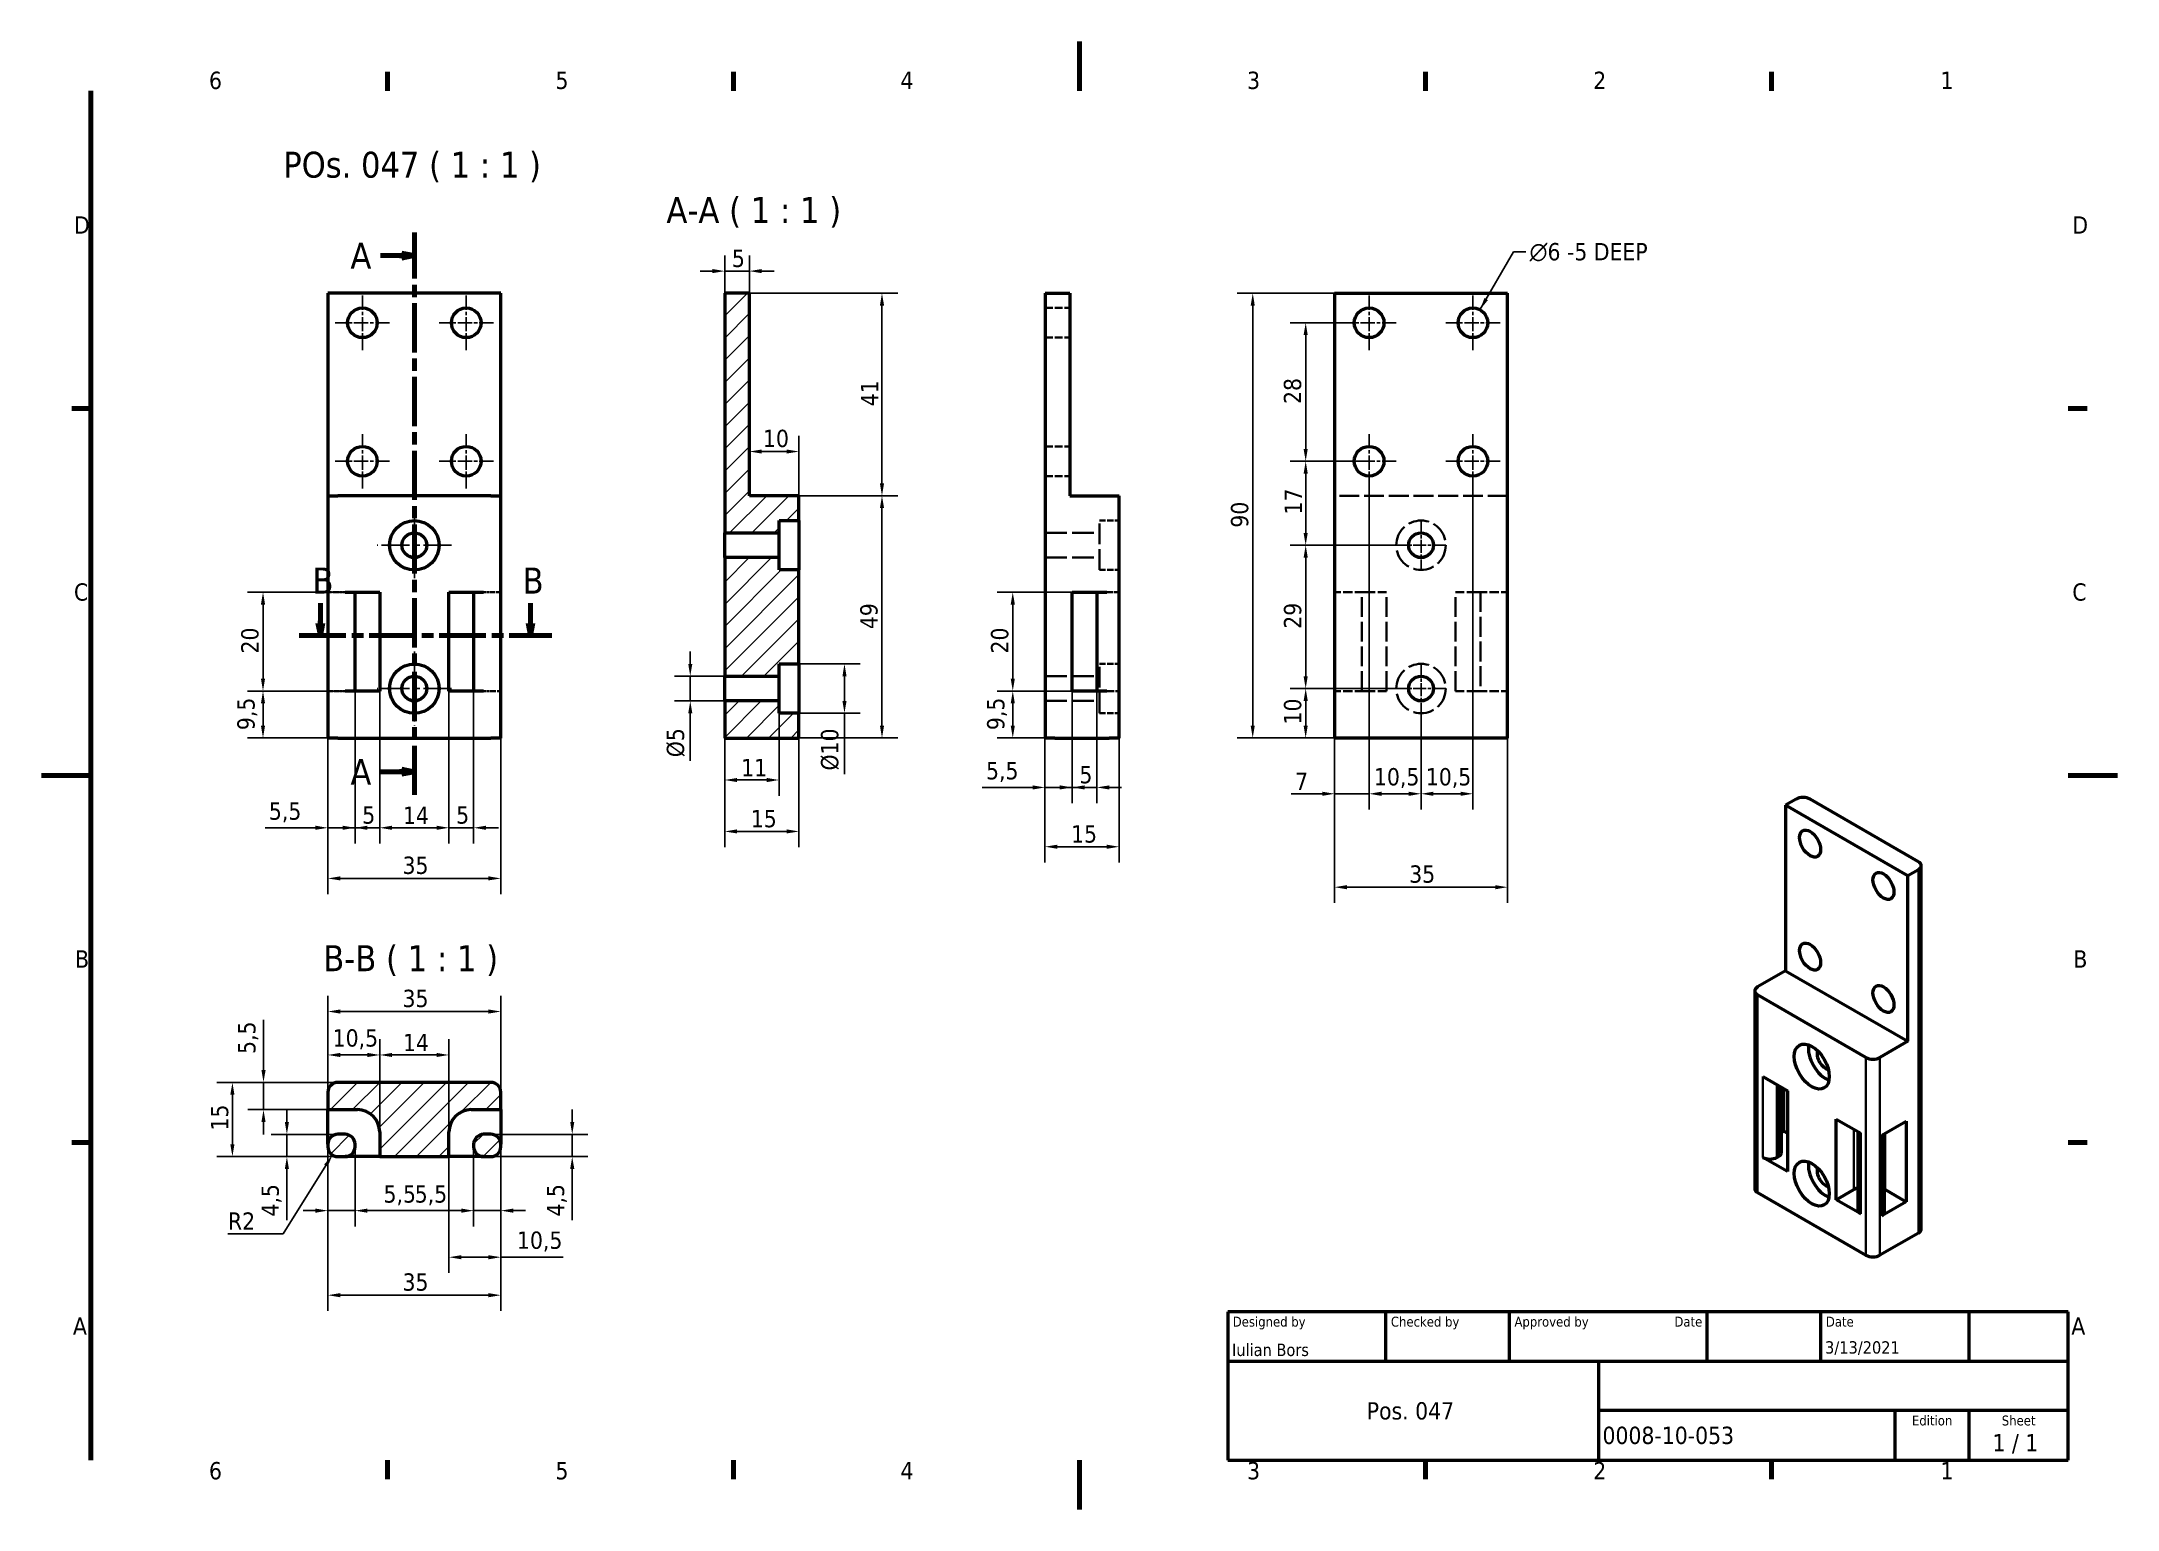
# Model space of a CAD drawing. Header units: millimetres. Extents: x 0 to 420, y 0 to 297.
import ezdxf
from ezdxf.enums import TextEntityAlignment as Align

# ---------------------------------------------------------------- set-up
doc = ezdxf.new("R2010")
doc.units = ezdxf.units.MM
doc.linetypes.add('CHAIN', pattern=[0.3543, 0.2362, -0.0295, 0.0591, -0.0295])
doc.linetypes.add('DASHED', pattern=[0.2068, 0.1655, -0.0413])
for name, color, linetype, lineweight in [('Border (ISO)', 7, 'Continuous', 70), ('Center Mark (ISO)', 7, 'Continuous', 25), ('Dimension (ISO)', 7, 'Continuous', 25), ('Hatch (ISO)', 7, 'Continuous', 18), ('Hidden (ISO)', 7, 'DASHED', 35), ('Section Line (ISO)', 7, 'CHAIN', 70), ('Symbol (ISO)', 7, 'Continuous', 25), ('Title (ISO)', 7, 'Continuous', 50), ('Visible (ISO)', 7, 'Continuous', 50), ('Visible Narrow (ISO)', 7, 'Continuous', 35)]:
    doc.layers.add(name, color=color, linetype=linetype, lineweight=lineweight)
doc.styles.add('Label Text (ISO)', font='tahoma.ttf')
doc.styles.add('Note Text (ISO)', font='tahoma.ttf')
doc.styles.add('Text Style39', font='tahoma.ttf')
doc.styles.add('Text Style41', font='tahoma.ttf')
doc.styles.add('Text Style45', font='tahoma.ttf')
doc.dimstyles.new('Default - Method 1b (ISO)', dxfattribs={"dimtxt": 3.5, "dimasz": 2.5, "dimexe": 3.175, "dimexo": 0, "dimgap": 0.762, "dimtad": 1, "dimtoh": 1, "dimrnd": 1e-08, "dimtxsty": 'Note Text (ISO)', "dimcen": 0.09, "dimdle": 10, "dimclrd": 256, "dimclre": 256, "dimclrt": 256, "dimazin": 2, "dimtfac": 1, "dimtmove": 0, "dimatfit": 3, "dimfxl": 0, "dimtolj": 1, "dimlwd": -1, "dimlwe": -1, "dimarcsym": 0})
doc.dimstyles.new('Default - Method 1b (ISO)$7', dxfattribs={"dimtxt": 3.5, "dimasz": 2.5, "dimexe": 3.175, "dimexo": 0, "dimgap": 0.762, "dimtad": 1, "dimtoh": 1, "dimrnd": 1e-08, "dimtxsty": 'Note Text (ISO)', "dimcen": 0.09, "dimdle": 10, "dimclrd": 256, "dimclre": 256, "dimclrt": 256, "dimazin": 2, "dimtfac": 1, "dimtmove": 0, "dimatfit": 3, "dimfxl": 0, "dimtolj": 1, "dimlwd": -1, "dimlwe": -1, "dimarcsym": 0})
pattern_1 = [(45, (0, 0), (-2.245064, 2.245064), [])]

msp = doc.modelspace()

# ---------------------------------------------------------------- texts
at = {"layer": 'Symbol (ISO)', "attachment_point": 7}
for s, insert, char_height, style in [('POs. 047 ( 1 : 1 )', (48.9058, 268.5127), 5.24, 'Text Style45'), ('A-A ( 1 : 1 )', (126.4332, 259.3416), 5.25, 'Label Text (ISO)'), ('B-B ( 1 : 1 )', (57.0036, 107.9611), 5.25, 'Label Text (ISO)')]:
    msp.add_mtext(s, dxfattribs=dict(at, insert=insert, char_height=char_height, style=style))
at = {"layer": 'Symbol (ISO)', "insert": (301.0551, 256.2276), "char_height": 3.5, "width": 25.500957, "attachment_point": 1, "line_spacing_factor": 0.6125, "style": 'Note Text (ISO)'}
msp.add_mtext('\\fAIGDT|b0|i0;\\H3.5000;n\\fTahoma|b0|i0;\\H3.5000;6 -5 DEEP', dxfattribs=at)

# ---------------------------------------------------------------- blocks, each defined once
blk = doc.blocks.new('Borders Default Border')
at = {"layer": 'Border (ISO)'}
for p, q in [((70, 287), (70, 290.9)), ((140, 287), (140, 290.9)), ((280, 287), (280, 290.9)), ((350, 287), (350, 290.9)), ((10, 222.75), (6.1, 222.75)), ((410, 222.75), (413.9, 222.75)), ((10, 74.25), (6.1, 74.25)), ((410, 74.25), (413.9, 74.25)), ((70, 10), (70, 6.1)), ((140, 10), (140, 6.1)), ((280, 10), (280, 6.1)), ((350, 10), (350, 6.1))]:
    blk.add_line(p, q, dxfattribs=at)
at = {"layer": 'Border (ISO)', "flags": 128}
for points in [[(210, 297), (210, 287)], [(10, 10), (10, 287)], [(0, 148.5), (10, 148.5)], [(420, 148.5), (410, 148.5)], [(210, 0), (210, 10)]]:
    blk.add_lwpolyline(points, dxfattribs=at)
at = {"layer": 'Border (ISO)', "char_height": 3.5, "attachment_point": 7, "style": 'Note Text (ISO)'}
for s, insert in [('6', (33.88, 287.33)), ('5', (103.98, 287.33)), ('4', (173.78, 287.4)), ('3', (243.91, 287.33)), ('2', (313.94, 287.4)), ('1', (384.21, 287.4)), ('D', (6.57, 258.13)), ('D', (410.87, 258.13)), ('C', (6.56, 183.81)), ('C', (410.86, 183.81)), ('B', (6.78, 109.63)), ('B', (411.08, 109.63)), ('A', (6.36, 35.38)), ('A', (410.66, 35.38)), ('6', (33.88, 6.03)), ('5', (103.98, 6.03)), ('4', (173.78, 6.1)), ('3', (243.91, 6.03)), ('2', (313.94, 6.1)), ('1', (384.21, 6.1))]:
    blk.add_mtext(s, dxfattribs=dict(at, insert=insert))
blk = doc.blocks.new('2dTransSection0')
at = {"layer": 'Section Line (ISO)', "linetype": 'Continuous'}
for p, q in [((56.42, 183.39), (56.42, 179.31)), ((98.93, 183.39), (98.93, 179.31)), ((55.92, 179.31), (56.42, 176.81)), ((56.92, 179.31), (55.92, 179.31)), ((56.42, 179.31), (56.42, 176.81)), ((56.42, 176.81), (56.92, 179.31)), ((98.43, 179.31), (98.93, 176.81)), ((99.43, 179.31), (98.43, 179.31)), ((98.93, 179.31), (98.93, 176.81)), ((98.93, 176.81), (99.43, 179.31))]:
    blk.add_line(p, q, dxfattribs=at)
at = {"layer": 'Section Line (ISO)', "linetype": 'CHAIN', "ltscale": 39.997189}
blk.add_line((52.13, 176.81), (103.22, 176.81), dxfattribs=at)
at = {"layer": 'Section Line (ISO)', "linetype": 'Continuous', "lineweight": 140}
for p, q in [((52.13, 176.81), (60.71, 176.81)), ((94.65, 176.81), (103.22, 176.81))]:
    blk.add_line(p, q, dxfattribs=at)
at = {"layer": 'Section Line (ISO)', "linetype": 'Continuous', "flags": 128}
for points in [[(55.92, 179.31), (56.42, 176.81)], [(98.43, 179.31), (98.93, 176.81)]]:
    blk.add_lwpolyline(points, dxfattribs=at)
at = {"layer": 'Section Line (ISO)'}
for points in [[(55.92, 179.31), (56.42, 176.81), (56.92, 179.31), (55.92, 179.31)], [(98.43, 179.31), (98.93, 176.81), (99.43, 179.31), (98.43, 179.31)]]:
    blk.add_solid(points, dxfattribs=at)
at = {"layer": 'Section Line (ISO)', "char_height": 5.25, "attachment_point": 7, "style": 'Label Text (ISO)'}
for insert in [(54.82, 185.31), (97.33, 185.31)]:
    blk.add_mtext('B', dxfattribs=dict(at, insert=insert))
blk = doc.blocks.new('2dTransSection1')
at = {"layer": 'Section Line (ISO)', "linetype": 'CHAIN', "ltscale": 42.107677}
blk.add_line((75.43, 144.59), (75.43, 258.34), dxfattribs=at)
at = {"layer": 'Section Line (ISO)', "linetype": 'Continuous', "lineweight": 140}
for p, q in [((75.43, 249.02), (75.43, 258.34)), ((75.43, 144.59), (75.43, 153.91))]:
    blk.add_line(p, q, dxfattribs=at)
at = {"layer": 'Section Line (ISO)', "linetype": 'Continuous'}
for p, q in [((68.59, 253.68), (72.93, 253.68)), ((75.43, 253.68), (72.93, 254.18)), ((72.93, 254.18), (72.93, 253.18)), ((72.93, 253.68), (75.43, 253.68)), ((72.93, 253.18), (75.43, 253.68)), ((68.59, 149.25), (72.93, 149.25)), ((75.43, 149.25), (72.93, 149.75)), ((72.93, 149.75), (72.93, 148.75)), ((72.93, 149.25), (75.43, 149.25)), ((72.93, 148.75), (75.43, 149.25))]:
    blk.add_line(p, q, dxfattribs=at)
at = {"layer": 'Section Line (ISO)', "linetype": 'Continuous', "flags": 128}
for points in [[(72.93, 253.18), (75.43, 253.68)], [(72.93, 148.75), (75.43, 149.25)]]:
    blk.add_lwpolyline(points, dxfattribs=at)
at = {"layer": 'Section Line (ISO)'}
for points in [[(72.93, 253.18), (75.43, 253.68), (72.93, 254.18), (72.93, 253.18)], [(72.93, 148.75), (75.43, 149.25), (72.93, 149.75), (72.93, 148.75)]]:
    blk.add_solid(points, dxfattribs=at)
at = {"layer": 'Section Line (ISO)', "char_height": 5.25, "attachment_point": 7, "style": 'Label Text (ISO)'}
for insert in [(62.5, 251.05), (62.5, 146.62)]:
    blk.add_mtext('A', dxfattribs=dict(at, insert=insert))
blk = doc.blocks.new('*D7')
at = {"layer": 'Defpoints', "color": 0}
for p in [(63.43, 165.59), (57.93, 156.09), (63.43, 137.92)]:
    blk.add_point(p, dxfattribs=at)
at = {"layer": 'Dimension (ISO)'}
for p, q in [((63.43, 165.59), (63.43, 134.75)), ((57.93, 156.09), (57.93, 134.75)), ((55.43, 137.92), (45.23, 137.92)), ((63.43, 137.92), (57.93, 137.92)), ((65.93, 137.92), (68.43, 137.92))]:
    blk.add_line(p, q, dxfattribs=at)
for points in [[(55.43, 138.34), (55.43, 137.51), (57.93, 137.92)], [(65.93, 138.34), (65.93, 137.51), (63.43, 137.92)]]:
    blk.add_solid(points, dxfattribs=at)
at = {"layer": 'Dimension (ISO)', "insert": (46, 143.05), "char_height": 3.5, "attachment_point": 1, "style": 'Note Text (ISO)'}
blk.add_mtext('\\A1;5,5', dxfattribs=at)
blk = doc.blocks.new('*D8')
at = {"layer": 'Defpoints', "color": 0}
for p in [(63.43, 165.59), (68.43, 165.59), (68.43, 137.92)]:
    blk.add_point(p, dxfattribs=at)
at = {"layer": 'Dimension (ISO)'}
for p, q in [((63.43, 165.59), (63.43, 134.75)), ((68.43, 165.59), (68.43, 134.75)), ((60.93, 137.92), (58.43, 137.92)), ((63.43, 137.92), (68.43, 137.92)), ((70.93, 137.92), (73.43, 137.92))]:
    blk.add_line(p, q, dxfattribs=at)
for points in [[(60.93, 138.34), (60.93, 137.51), (63.43, 137.92)], [(70.93, 138.34), (70.93, 137.51), (68.43, 137.92)]]:
    blk.add_solid(points, dxfattribs=at)
at = {"layer": 'Dimension (ISO)', "insert": (64.89, 142.26), "char_height": 3.5, "attachment_point": 1, "style": 'Note Text (ISO)'}
blk.add_mtext('\\A1;5', dxfattribs=at)
blk = doc.blocks.new('*D9')
at = {"layer": 'Defpoints', "color": 0}
for p in [(68.43, 165.59), (82.43, 165.59), (82.43, 137.92)]:
    blk.add_point(p, dxfattribs=at)
at = {"layer": 'Dimension (ISO)'}
for p, q in [((68.43, 165.59), (68.43, 134.75)), ((82.43, 165.59), (82.43, 134.75)), ((70.93, 137.92), (79.93, 137.92))]:
    blk.add_line(p, q, dxfattribs=at)
for points in [[(70.93, 138.34), (70.93, 137.51), (68.43, 137.92)], [(79.93, 138.34), (79.93, 137.51), (82.43, 137.92)]]:
    blk.add_solid(points, dxfattribs=at)
at = {"layer": 'Dimension (ISO)', "insert": (73.13, 142.2), "char_height": 3.5, "attachment_point": 1, "style": 'Note Text (ISO)'}
blk.add_mtext('\\A1;14', dxfattribs=at)
blk = doc.blocks.new('*D10')
at = {"layer": 'Defpoints', "color": 0}
for p in [(82.43, 165.59), (87.43, 165.59), (87.43, 137.92)]:
    blk.add_point(p, dxfattribs=at)
at = {"layer": 'Dimension (ISO)'}
for p, q in [((82.43, 165.59), (82.43, 134.75)), ((87.43, 165.59), (87.43, 134.75)), ((79.93, 137.92), (77.43, 137.92)), ((82.43, 137.92), (87.43, 137.92)), ((89.93, 137.92), (92.43, 137.92))]:
    blk.add_line(p, q, dxfattribs=at)
for points in [[(79.93, 138.34), (79.93, 137.51), (82.43, 137.92)], [(89.93, 138.34), (89.93, 137.51), (87.43, 137.92)]]:
    blk.add_solid(points, dxfattribs=at)
at = {"layer": 'Dimension (ISO)', "insert": (83.89, 142.26), "char_height": 3.5, "attachment_point": 1, "style": 'Note Text (ISO)'}
blk.add_mtext('\\A1;5', dxfattribs=at)
blk = doc.blocks.new('*D11')
at = {"layer": 'Defpoints', "color": 0}
for p in [(57.93, 156.09), (92.93, 156.09), (92.93, 127.68)]:
    blk.add_point(p, dxfattribs=at)
at = {"layer": 'Dimension (ISO)'}
for p, q in [((57.93, 156.09), (57.93, 124.51)), ((92.93, 156.09), (92.93, 124.51)), ((60.43, 127.68), (90.43, 127.68))]:
    blk.add_line(p, q, dxfattribs=at)
for points in [[(60.43, 128.1), (60.43, 127.27), (57.93, 127.68)], [(90.43, 128.1), (90.43, 127.27), (92.93, 127.68)]]:
    blk.add_solid(points, dxfattribs=at)
at = {"layer": 'Dimension (ISO)', "insert": (73.04, 132.09), "char_height": 3.5, "attachment_point": 1, "style": 'Note Text (ISO)'}
blk.add_mtext('\\A1;35', dxfattribs=at)
blk = doc.blocks.new('*D12')
at = {"layer": 'Defpoints', "color": 0}
for p in [(268.6, 206.59), (261.6, 156.09), (268.6, 144.8)]:
    blk.add_point(p, dxfattribs=at)
at = {"layer": 'Dimension (ISO)'}
for p, q in [((268.6, 206.59), (268.6, 141.62)), ((261.6, 156.09), (261.6, 141.62)), ((259.1, 144.8), (252.85, 144.8)), ((268.6, 144.8), (261.6, 144.8)), ((271.1, 144.8), (273.6, 144.8))]:
    blk.add_line(p, q, dxfattribs=at)
for points in [[(259.1, 145.22), (259.1, 144.38), (261.6, 144.8)], [(271.1, 145.22), (271.1, 144.38), (268.6, 144.8)]]:
    blk.add_solid(points, dxfattribs=at)
at = {"layer": 'Dimension (ISO)', "insert": (253.62, 149.06), "char_height": 3.5, "attachment_point": 1, "style": 'Note Text (ISO)'}
blk.add_mtext('\\A1;7', dxfattribs=at)
blk = doc.blocks.new('*D13')
at = {"layer": 'Defpoints', "color": 0}
for p in [(268.6, 206.59), (279.1, 161.09), (279.1, 144.8)]:
    blk.add_point(p, dxfattribs=at)
at = {"layer": 'Dimension (ISO)'}
for p, q in [((268.6, 206.59), (268.6, 141.62)), ((279.1, 161.09), (279.1, 141.62)), ((271.1, 144.8), (276.6, 144.8))]:
    blk.add_line(p, q, dxfattribs=at)
for points in [[(271.1, 145.22), (271.1, 144.38), (268.6, 144.8)], [(276.6, 145.22), (276.6, 144.38), (279.1, 144.8)]]:
    blk.add_solid(points, dxfattribs=at)
at = {"layer": 'Dimension (ISO)', "insert": (269.57, 150), "char_height": 3.5, "attachment_point": 1, "style": 'Note Text (ISO)'}
blk.add_mtext('\\A1;10,5', dxfattribs=at)
blk = doc.blocks.new('*D14')
at = {"layer": 'Defpoints', "color": 0}
for p in [(289.6, 206.59), (279.1, 161.09), (289.6, 144.8)]:
    blk.add_point(p, dxfattribs=at)
at = {"layer": 'Dimension (ISO)'}
for p, q in [((289.6, 206.59), (289.6, 141.62)), ((279.1, 161.09), (279.1, 141.62)), ((281.6, 144.8), (287.1, 144.8))]:
    blk.add_line(p, q, dxfattribs=at)
for points in [[(281.6, 145.22), (281.6, 144.38), (279.1, 144.8)], [(287.1, 145.22), (287.1, 144.38), (289.6, 144.8)]]:
    blk.add_solid(points, dxfattribs=at)
at = {"layer": 'Dimension (ISO)', "insert": (280.07, 150), "char_height": 3.5, "attachment_point": 1, "style": 'Note Text (ISO)'}
blk.add_mtext('\\A1;10,5', dxfattribs=at)
blk = doc.blocks.new('*D15')
at = {"layer": 'Defpoints', "color": 0}
for p in [(261.6, 156.09), (296.6, 156.09), (296.6, 125.9)]:
    blk.add_point(p, dxfattribs=at)
at = {"layer": 'Dimension (ISO)'}
for p, q in [((261.6, 156.09), (261.6, 122.72)), ((296.6, 156.09), (296.6, 122.72)), ((264.1, 125.9), (294.1, 125.9))]:
    blk.add_line(p, q, dxfattribs=at)
for points in [[(264.1, 126.32), (264.1, 125.48), (261.6, 125.9)], [(294.1, 126.32), (294.1, 125.48), (296.6, 125.9)]]:
    blk.add_solid(points, dxfattribs=at)
at = {"layer": 'Dimension (ISO)', "insert": (276.71, 130.31), "char_height": 3.5, "attachment_point": 1, "style": 'Note Text (ISO)'}
blk.add_mtext('\\A1;35', dxfattribs=at)
blk = doc.blocks.new('*D16')
at = {"layer": 'Defpoints', "color": 0}
for p in [(255.76, 166.09), (274.1, 166.09), (263.6, 156.09)]:
    blk.add_point(p, dxfattribs=at)
at = {"layer": 'Dimension (ISO)'}
for p, q in [((274.1, 166.09), (252.59, 166.09)), ((255.76, 158.59), (255.76, 163.59)), ((263.6, 156.09), (252.59, 156.09))]:
    blk.add_line(p, q, dxfattribs=at)
for points in [[(255.34, 163.59), (256.18, 163.59), (255.76, 166.09)], [(255.34, 158.59), (256.18, 158.59), (255.76, 156.09)]]:
    blk.add_solid(points, dxfattribs=at)
at = {"layer": 'Dimension (ISO)', "insert": (251.36, 158.82), "char_height": 3.5, "attachment_point": 1, "rotation": 90, "style": 'Note Text (ISO)'}
blk.add_mtext('\\A1;10', dxfattribs=at)
blk = doc.blocks.new('*D17')
at = {"layer": 'Defpoints', "color": 0}
for p in [(274.1, 195.09), (255.76, 166.09), (274.1, 166.09)]:
    blk.add_point(p, dxfattribs=at)
at = {"layer": 'Dimension (ISO)'}
for p, q in [((274.1, 195.09), (252.59, 195.09)), ((255.76, 192.59), (255.76, 168.59)), ((274.1, 166.09), (252.59, 166.09))]:
    blk.add_line(p, q, dxfattribs=at)
for points in [[(255.34, 192.59), (256.18, 192.59), (255.76, 195.09)], [(255.34, 168.59), (256.18, 168.59), (255.76, 166.09)]]:
    blk.add_solid(points, dxfattribs=at)
at = {"layer": 'Dimension (ISO)', "insert": (251.36, 178.19), "char_height": 3.5, "attachment_point": 1, "rotation": 90, "style": 'Note Text (ISO)'}
blk.add_mtext('\\A1;29', dxfattribs=at)
blk = doc.blocks.new('*D18')
at = {"layer": 'Defpoints', "color": 0}
for p in [(268.6, 212.09), (255.76, 195.09), (274.1, 195.09)]:
    blk.add_point(p, dxfattribs=at)
at = {"layer": 'Dimension (ISO)'}
for p, q in [((268.6, 212.09), (252.59, 212.09)), ((255.76, 209.59), (255.76, 197.59)), ((274.1, 195.09), (252.59, 195.09))]:
    blk.add_line(p, q, dxfattribs=at)
for points in [[(255.34, 209.59), (256.18, 209.59), (255.76, 212.09)], [(255.34, 197.59), (256.18, 197.59), (255.76, 195.09)]]:
    blk.add_solid(points, dxfattribs=at)
at = {"layer": 'Dimension (ISO)', "insert": (251.49, 201.31), "char_height": 3.5, "attachment_point": 1, "rotation": 90, "style": 'Note Text (ISO)'}
blk.add_mtext('\\A1;17', dxfattribs=at)
blk = doc.blocks.new('*D19')
at = {"layer": 'Defpoints', "color": 0}
for p in [(263.1, 240.09), (255.76, 212.09), (263.1, 212.09)]:
    blk.add_point(p, dxfattribs=at)
at = {"layer": 'Dimension (ISO)'}
for p, q in [((263.1, 240.09), (252.59, 240.09)), ((255.76, 237.59), (255.76, 214.59)), ((263.1, 212.09), (252.59, 212.09))]:
    blk.add_line(p, q, dxfattribs=at)
for points in [[(255.34, 237.59), (256.18, 237.59), (255.76, 240.09)], [(255.34, 214.59), (256.18, 214.59), (255.76, 212.09)]]:
    blk.add_solid(points, dxfattribs=at)
at = {"layer": 'Dimension (ISO)', "insert": (251.34, 223.67), "char_height": 3.5, "attachment_point": 1, "rotation": 90, "style": 'Note Text (ISO)'}
blk.add_mtext('\\A1;28', dxfattribs=at)
blk = doc.blocks.new('*D20')
at = {"layer": 'Defpoints', "color": 0}
for p in [(263.6, 246.09), (245.05, 156.09), (263.6, 156.09)]:
    blk.add_point(p, dxfattribs=at)
at = {"layer": 'Dimension (ISO)'}
for p, q in [((263.6, 246.09), (241.87, 246.09)), ((245.05, 243.59), (245.05, 158.59)), ((263.6, 156.09), (241.87, 156.09))]:
    blk.add_line(p, q, dxfattribs=at)
for points in [[(244.63, 243.59), (245.46, 243.59), (245.05, 246.09)], [(244.63, 158.59), (245.46, 158.59), (245.05, 156.09)]]:
    blk.add_solid(points, dxfattribs=at)
at = {"layer": 'Dimension (ISO)', "insert": (240.64, 198.64), "char_height": 3.5, "attachment_point": 1, "rotation": 90, "style": 'Note Text (ISO)'}
blk.add_mtext('\\A1;90', dxfattribs=at)
blk = doc.blocks.new('*D21')
at = {"layer": 'Defpoints', "color": 0}
for p in [(138.23, 168.59), (153.23, 171.09), (153.23, 137.18)]:
    blk.add_point(p, dxfattribs=at)
at = {"layer": 'Dimension (ISO)'}
for p, q in [((138.23, 168.59), (138.23, 134.01)), ((153.23, 171.09), (153.23, 134.01)), ((140.73, 137.18), (150.73, 137.18))]:
    blk.add_line(p, q, dxfattribs=at)
for points in [[(140.73, 137.6), (140.73, 136.77), (138.23, 137.18)], [(150.73, 137.6), (150.73, 136.77), (153.23, 137.18)]]:
    blk.add_solid(points, dxfattribs=at)
at = {"layer": 'Dimension (ISO)', "insert": (143.49, 141.53), "char_height": 3.5, "attachment_point": 1, "style": 'Note Text (ISO)'}
blk.add_mtext('\\A1;15', dxfattribs=at)
blk = doc.blocks.new('*D22')
at = {"layer": 'Defpoints', "color": 0}
for p in [(138.23, 168.59), (149.23, 163.59), (149.23, 147.59)]:
    blk.add_point(p, dxfattribs=at)
at = {"layer": 'Dimension (ISO)'}
for p, q in [((138.23, 168.59), (138.23, 144.41)), ((149.23, 163.59), (149.23, 144.41)), ((140.73, 147.59), (146.73, 147.59))]:
    blk.add_line(p, q, dxfattribs=at)
for points in [[(140.73, 148), (140.73, 147.17), (138.23, 147.59)], [(146.73, 148), (146.73, 147.17), (149.23, 147.59)]]:
    blk.add_solid(points, dxfattribs=at)
at = {"layer": 'Dimension (ISO)', "insert": (141.56, 151.86), "char_height": 3.5, "attachment_point": 1, "style": 'Note Text (ISO)'}
blk.add_mtext('\\A1;11', dxfattribs=at)
blk = doc.blocks.new('*D23')
at = {"layer": 'Defpoints', "color": 0}
for p in [(138.23, 168.59), (131.25, 163.59), (138.23, 163.59)]:
    blk.add_point(p, dxfattribs=at)
at = {"layer": 'Dimension (ISO)'}
for p, q in [((131.25, 171.09), (131.25, 173.59)), ((138.23, 168.59), (128.08, 168.59)), ((131.25, 168.59), (131.25, 163.59)), ((138.23, 163.59), (128.08, 163.59)), ((131.25, 161.09), (131.25, 151.44))]:
    blk.add_line(p, q, dxfattribs=at)
for points in [[(130.84, 171.09), (131.67, 171.09), (131.25, 168.59)], [(130.84, 161.09), (131.67, 161.09), (131.25, 163.59)]]:
    blk.add_solid(points, dxfattribs=at)
at = {"layer": 'Dimension (ISO)', "insert": (126.5, 152.2), "char_height": 3.5, "attachment_point": 1, "rotation": 90, "style": 'Note Text (ISO)'}
blk.add_mtext('\\A1;\\fTahoma|b0|i0;\\H3.5000;Ø5', dxfattribs=at)
blk = doc.blocks.new('*D24')
at = {"layer": 'Defpoints', "color": 0}
for p in [(153.23, 171.09), (153.23, 161.09), (162.45, 161.09)]:
    blk.add_point(p, dxfattribs=at)
at = {"layer": 'Dimension (ISO)'}
for p, q in [((153.23, 171.09), (165.63, 171.09)), ((162.45, 168.59), (162.45, 163.59)), ((153.23, 161.09), (165.63, 161.09)), ((162.45, 161.09), (162.45, 148.75))]:
    blk.add_line(p, q, dxfattribs=at)
for points in [[(162.04, 168.59), (162.87, 168.59), (162.45, 171.09)], [(162.04, 163.59), (162.87, 163.59), (162.45, 161.09)]]:
    blk.add_solid(points, dxfattribs=at)
at = {"layer": 'Dimension (ISO)', "insert": (157.7, 149.51), "char_height": 3.5, "attachment_point": 1, "rotation": 90, "style": 'Note Text (ISO)'}
blk.add_mtext('\\A1;\\fTahoma|b0|i0;\\H3.5000;Ø10', dxfattribs=at)
blk = doc.blocks.new('*D25')
at = {"layer": 'Defpoints', "color": 0}
for p in [(143.23, 246.09), (153.23, 205.09), (170.04, 205.09)]:
    blk.add_point(p, dxfattribs=at)
at = {"layer": 'Dimension (ISO)'}
for p, q in [((143.23, 246.09), (173.22, 246.09)), ((170.04, 243.59), (170.04, 207.59)), ((153.23, 205.09), (173.22, 205.09))]:
    blk.add_line(p, q, dxfattribs=at)
for points in [[(169.62, 243.59), (170.46, 243.59), (170.04, 246.09)], [(169.62, 207.59), (170.46, 207.59), (170.04, 205.09)]]:
    blk.add_solid(points, dxfattribs=at)
at = {"layer": 'Dimension (ISO)', "insert": (165.77, 223.2), "char_height": 3.5, "attachment_point": 1, "rotation": 90, "style": 'Note Text (ISO)'}
blk.add_mtext('\\A1;41', dxfattribs=at)
blk = doc.blocks.new('*D26')
at = {"layer": 'Defpoints', "color": 0}
for p in [(153.23, 205.09), (153.23, 156.09), (170.04, 156.09)]:
    blk.add_point(p, dxfattribs=at)
at = {"layer": 'Dimension (ISO)'}
for p, q in [((153.23, 205.09), (173.22, 205.09)), ((170.04, 202.59), (170.04, 158.59)), ((153.23, 156.09), (173.22, 156.09))]:
    blk.add_line(p, q, dxfattribs=at)
for points in [[(169.62, 202.59), (170.46, 202.59), (170.04, 205.09)], [(169.62, 158.59), (170.46, 158.59), (170.04, 156.09)]]:
    blk.add_solid(points, dxfattribs=at)
at = {"layer": 'Dimension (ISO)', "insert": (165.64, 178.11), "char_height": 3.5, "attachment_point": 1, "rotation": 90, "style": 'Note Text (ISO)'}
blk.add_mtext('\\A1;49', dxfattribs=at)
blk = doc.blocks.new('*D27')
at = {"layer": 'Defpoints', "color": 0}
for p in [(208.52, 165.59), (203.02, 156.09), (208.52, 146.09)]:
    blk.add_point(p, dxfattribs=at)
at = {"layer": 'Dimension (ISO)'}
for p, q in [((208.52, 165.59), (208.52, 142.91)), ((203.02, 156.09), (203.02, 142.91)), ((200.52, 146.09), (190.33, 146.09)), ((208.52, 146.09), (203.02, 146.09)), ((211.02, 146.09), (213.52, 146.09))]:
    blk.add_line(p, q, dxfattribs=at)
for points in [[(200.52, 146.5), (200.52, 145.67), (203.02, 146.09)], [(211.02, 146.5), (211.02, 145.67), (208.52, 146.09)]]:
    blk.add_solid(points, dxfattribs=at)
at = {"layer": 'Dimension (ISO)', "insert": (191.09, 151.22), "char_height": 3.5, "attachment_point": 1, "style": 'Note Text (ISO)'}
blk.add_mtext('\\A1;5,5', dxfattribs=at)
blk = doc.blocks.new('*D28')
at = {"layer": 'Defpoints', "color": 0}
for p in [(208.52, 165.59), (213.52, 165.59), (213.52, 146.09)]:
    blk.add_point(p, dxfattribs=at)
at = {"layer": 'Dimension (ISO)'}
for p, q in [((208.52, 165.59), (208.52, 142.91)), ((213.52, 165.59), (213.52, 142.91)), ((206.02, 146.09), (203.52, 146.09)), ((208.52, 146.09), (213.52, 146.09)), ((216.02, 146.09), (218.52, 146.09))]:
    blk.add_line(p, q, dxfattribs=at)
for points in [[(206.02, 146.5), (206.02, 145.67), (208.52, 146.09)], [(216.02, 146.5), (216.02, 145.67), (213.52, 146.09)]]:
    blk.add_solid(points, dxfattribs=at)
at = {"layer": 'Dimension (ISO)', "insert": (209.98, 150.42), "char_height": 3.5, "attachment_point": 1, "style": 'Note Text (ISO)'}
blk.add_mtext('\\A1;5', dxfattribs=at)
blk = doc.blocks.new('*D29')
at = {"layer": 'Defpoints', "color": 0}
for p in [(203.02, 156.09), (218.02, 156.09), (218.02, 134.09)]:
    blk.add_point(p, dxfattribs=at)
at = {"layer": 'Dimension (ISO)'}
for p, q in [((203.02, 156.09), (203.02, 130.91)), ((218.02, 156.09), (218.02, 130.91)), ((205.52, 134.09), (215.52, 134.09))]:
    blk.add_line(p, q, dxfattribs=at)
for points in [[(205.52, 134.5), (205.52, 133.67), (203.02, 134.09)], [(215.52, 134.5), (215.52, 133.67), (218.02, 134.09)]]:
    blk.add_solid(points, dxfattribs=at)
at = {"layer": 'Dimension (ISO)', "insert": (208.29, 138.43), "char_height": 3.5, "attachment_point": 1, "style": 'Note Text (ISO)'}
blk.add_mtext('\\A1;15', dxfattribs=at)
blk = doc.blocks.new('*D30')
at = {"layer": 'Defpoints', "color": 0}
for p in [(196.5, 165.59), (208.52, 165.59), (205.02, 156.09)]:
    blk.add_point(p, dxfattribs=at)
at = {"layer": 'Dimension (ISO)'}
for p, q in [((208.52, 165.59), (193.33, 165.59)), ((196.5, 158.59), (196.5, 163.09)), ((205.02, 156.09), (193.33, 156.09))]:
    blk.add_line(p, q, dxfattribs=at)
for points in [[(196.08, 163.09), (196.92, 163.09), (196.5, 165.59)], [(196.08, 158.59), (196.92, 158.59), (196.5, 156.09)]]:
    blk.add_solid(points, dxfattribs=at)
at = {"layer": 'Dimension (ISO)', "insert": (191.3, 157.68), "char_height": 3.5, "attachment_point": 1, "rotation": 90, "style": 'Note Text (ISO)'}
blk.add_mtext('\\A1;9,5', dxfattribs=at)
blk = doc.blocks.new('*D31')
at = {"layer": 'Defpoints', "color": 0}
for p in [(196.5, 185.59), (208.52, 185.59), (208.52, 165.59)]:
    blk.add_point(p, dxfattribs=at)
at = {"layer": 'Dimension (ISO)'}
for p, q in [((208.52, 185.59), (193.33, 185.59)), ((196.5, 168.09), (196.5, 183.09)), ((208.52, 165.59), (193.33, 165.59))]:
    blk.add_line(p, q, dxfattribs=at)
for points in [[(196.08, 183.09), (196.92, 183.09), (196.5, 185.59)], [(196.08, 168.09), (196.92, 168.09), (196.5, 165.59)]]:
    blk.add_solid(points, dxfattribs=at)
at = {"layer": 'Dimension (ISO)', "insert": (192.09, 173.18), "char_height": 3.5, "attachment_point": 1, "rotation": 90, "style": 'Note Text (ISO)'}
blk.add_mtext('\\A1;20', dxfattribs=at)
blk = doc.blocks.new('*D32')
at = {"layer": 'Defpoints', "color": 0}
for p in [(44.81, 165.59), (61.43, 165.59), (59.93, 156.09)]:
    blk.add_point(p, dxfattribs=at)
at = {"layer": 'Dimension (ISO)'}
for p, q in [((61.43, 165.59), (41.64, 165.59)), ((44.81, 158.59), (44.81, 163.09)), ((59.93, 156.09), (41.64, 156.09))]:
    blk.add_line(p, q, dxfattribs=at)
for points in [[(44.39, 163.09), (45.23, 163.09), (44.81, 165.59)], [(44.39, 158.59), (45.23, 158.59), (44.81, 156.09)]]:
    blk.add_solid(points, dxfattribs=at)
at = {"layer": 'Dimension (ISO)', "insert": (39.61, 157.68), "char_height": 3.5, "attachment_point": 1, "rotation": 90, "style": 'Note Text (ISO)'}
blk.add_mtext('\\A1;9,5', dxfattribs=at)
blk = doc.blocks.new('*D33')
at = {"layer": 'Defpoints', "color": 0}
for p in [(44.81, 185.59), (61.43, 185.59), (61.43, 165.59)]:
    blk.add_point(p, dxfattribs=at)
at = {"layer": 'Dimension (ISO)'}
for p, q in [((61.43, 185.59), (41.64, 185.59)), ((44.81, 168.09), (44.81, 183.09)), ((61.43, 165.59), (41.64, 165.59))]:
    blk.add_line(p, q, dxfattribs=at)
for points in [[(44.39, 183.09), (45.23, 183.09), (44.81, 185.59)], [(44.39, 168.09), (45.23, 168.09), (44.81, 165.59)]]:
    blk.add_solid(points, dxfattribs=at)
at = {"layer": 'Dimension (ISO)', "insert": (40.4, 173.18), "char_height": 3.5, "attachment_point": 1, "rotation": 90, "style": 'Note Text (ISO)'}
blk.add_mtext('\\A1;20', dxfattribs=at)
blk = doc.blocks.new('*D34')
at = {"layer": 'Defpoints', "color": 0}
for p in [(143.23, 225.59), (153.23, 214.04), (153.23, 205.09)]:
    blk.add_point(p, dxfattribs=at)
at = {"layer": 'Dimension (ISO)'}
for p, q in [((153.23, 205.09), (153.23, 217.22)), ((145.73, 214.04), (150.73, 214.04))]:
    blk.add_line(p, q, dxfattribs=at)
for points in [[(145.73, 214.46), (145.73, 213.63), (143.23, 214.04)], [(150.73, 214.46), (150.73, 213.63), (153.23, 214.04)]]:
    blk.add_solid(points, dxfattribs=at)
at = {"layer": 'Dimension (ISO)', "insert": (145.96, 218.45), "char_height": 3.5, "attachment_point": 1, "style": 'Note Text (ISO)'}
blk.add_mtext('\\A1;10', dxfattribs=at)
blk = doc.blocks.new('*D35')
at = {"layer": 'Defpoints', "color": 0}
for p in [(143.23, 250.55), (138.23, 246.09), (143.23, 246.09)]:
    blk.add_point(p, dxfattribs=at)
at = {"layer": 'Dimension (ISO)'}
for p, q in [((138.23, 246.09), (138.23, 253.72)), ((143.23, 246.09), (143.23, 253.72)), ((135.73, 250.55), (133.23, 250.55)), ((138.23, 250.55), (143.23, 250.55)), ((145.73, 250.55), (148.23, 250.55))]:
    blk.add_line(p, q, dxfattribs=at)
for points in [[(135.73, 250.97), (135.73, 250.13), (138.23, 250.55)], [(145.73, 250.97), (145.73, 250.13), (143.23, 250.55)]]:
    blk.add_solid(points, dxfattribs=at)
at = {"layer": 'Dimension (ISO)', "insert": (139.68, 254.88), "char_height": 3.5, "attachment_point": 1, "style": 'Note Text (ISO)'}
blk.add_mtext('\\A1;5', dxfattribs=at)
blk = doc.blocks.new('*D36')
at = {"layer": 'Defpoints', "color": 0}
for p in [(68.43, 91.96), (57.93, 80.9), (68.43, 76.4)]:
    blk.add_point(p, dxfattribs=at)
at = {"layer": 'Dimension (ISO)'}
for p, q in [((57.93, 80.9), (57.93, 95.13)), ((68.43, 76.4), (68.43, 95.13)), ((60.43, 91.96), (65.93, 91.96))]:
    blk.add_line(p, q, dxfattribs=at)
for points in [[(60.43, 92.37), (60.43, 91.54), (57.93, 91.96)], [(65.93, 92.37), (65.93, 91.54), (68.43, 91.96)]]:
    blk.add_solid(points, dxfattribs=at)
at = {"layer": 'Dimension (ISO)', "insert": (58.9, 97.16), "char_height": 3.5, "attachment_point": 1, "style": 'Note Text (ISO)'}
blk.add_mtext('\\A1;10,5', dxfattribs=at)
blk = doc.blocks.new('*D37')
at = {"layer": 'Defpoints', "color": 0}
for p in [(82.43, 91.96), (68.43, 76.4), (82.43, 76.4)]:
    blk.add_point(p, dxfattribs=at)
at = {"layer": 'Dimension (ISO)'}
for p, q in [((68.43, 76.4), (68.43, 95.13)), ((82.43, 76.4), (82.43, 95.13)), ((70.93, 91.96), (79.93, 91.96))]:
    blk.add_line(p, q, dxfattribs=at)
for points in [[(70.93, 92.37), (70.93, 91.54), (68.43, 91.96)], [(79.93, 92.37), (79.93, 91.54), (82.43, 91.96)]]:
    blk.add_solid(points, dxfattribs=at)
at = {"layer": 'Dimension (ISO)', "insert": (73.13, 96.23), "char_height": 3.5, "attachment_point": 1, "style": 'Note Text (ISO)'}
blk.add_mtext('\\A1;14', dxfattribs=at)
blk = doc.blocks.new('*D38')
at = {"layer": 'Defpoints', "color": 0}
for p in [(92.93, 100.75), (57.93, 80.9), (92.93, 80.9)]:
    blk.add_point(p, dxfattribs=at)
at = {"layer": 'Dimension (ISO)'}
for p, q in [((57.93, 80.9), (57.93, 103.92)), ((92.93, 80.9), (92.93, 103.92)), ((60.43, 100.75), (90.43, 100.75))]:
    blk.add_line(p, q, dxfattribs=at)
for points in [[(60.43, 101.16), (60.43, 100.33), (57.93, 100.75)], [(90.43, 101.16), (90.43, 100.33), (92.93, 100.75)]]:
    blk.add_solid(points, dxfattribs=at)
at = {"layer": 'Dimension (ISO)', "insert": (73.04, 105.15), "char_height": 3.5, "attachment_point": 1, "style": 'Note Text (ISO)'}
blk.add_mtext('\\A1;35', dxfattribs=at)
blk = doc.blocks.new('*D39')
at = {"layer": 'Defpoints', "color": 0}
for p in [(59.93, 86.4), (38.62, 71.4), (61.43, 71.4)]:
    blk.add_point(p, dxfattribs=at)
at = {"layer": 'Dimension (ISO)'}
for p, q in [((59.93, 86.4), (35.44, 86.4)), ((38.62, 83.9), (38.62, 73.9)), ((61.43, 71.4), (35.44, 71.4))]:
    blk.add_line(p, q, dxfattribs=at)
for points in [[(38.2, 83.9), (39.03, 83.9), (38.62, 86.4)], [(38.2, 73.9), (39.03, 73.9), (38.62, 71.4)]]:
    blk.add_solid(points, dxfattribs=at)
at = {"layer": 'Dimension (ISO)', "insert": (34.27, 76.66), "char_height": 3.5, "attachment_point": 1, "rotation": 90, "style": 'Note Text (ISO)'}
blk.add_mtext('\\A1;15', dxfattribs=at)
blk = doc.blocks.new('*D40')
at = {"layer": 'Defpoints', "color": 0}
for p in [(44.91, 86.4), (59.93, 86.4), (57.93, 80.9)]:
    blk.add_point(p, dxfattribs=at)
at = {"layer": 'Dimension (ISO)'}
for p, q in [((44.91, 88.9), (44.91, 99.09)), ((59.93, 86.4), (41.74, 86.4)), ((44.91, 80.9), (44.91, 86.4)), ((57.93, 80.9), (41.74, 80.9)), ((44.91, 78.4), (44.91, 75.9))]:
    blk.add_line(p, q, dxfattribs=at)
for points in [[(44.5, 88.9), (45.33, 88.9), (44.91, 86.4)], [(44.5, 78.4), (45.33, 78.4), (44.91, 80.9)]]:
    blk.add_solid(points, dxfattribs=at)
at = {"layer": 'Dimension (ISO)', "insert": (39.78, 92.16), "char_height": 3.5, "attachment_point": 1, "rotation": 90, "style": 'Note Text (ISO)'}
blk.add_mtext('\\A1;5,5', dxfattribs=at)
blk = doc.blocks.new('*D41')
at = {"layer": 'Defpoints', "color": 0}
for p in [(59.93, 75.9), (49.64, 71.4), (59.93, 71.4)]:
    blk.add_point(p, dxfattribs=at)
at = {"layer": 'Dimension (ISO)'}
for p, q in [((49.64, 78.4), (49.64, 80.9)), ((59.93, 75.9), (46.47, 75.9)), ((49.64, 75.9), (49.64, 71.4)), ((59.93, 71.4), (46.47, 71.4)), ((49.64, 68.9), (49.64, 58.51))]:
    blk.add_line(p, q, dxfattribs=at)
for points in [[(49.23, 78.4), (50.06, 78.4), (49.64, 75.9)], [(49.23, 68.9), (50.06, 68.9), (49.64, 71.4)]]:
    blk.add_solid(points, dxfattribs=at)
at = {"layer": 'Dimension (ISO)', "insert": (44.51, 59.27), "char_height": 3.5, "attachment_point": 1, "rotation": 90, "style": 'Note Text (ISO)'}
blk.add_mtext('\\A1;4,5', dxfattribs=at)
blk = doc.blocks.new('*D42')
at = {"layer": 'Defpoints', "color": 0}
for p in [(57.93, 73.4), (63.43, 73.4), (63.43, 60.46)]:
    blk.add_point(p, dxfattribs=at)
at = {"layer": 'Dimension (ISO)'}
for p, q in [((57.93, 73.4), (57.93, 57.28)), ((63.43, 73.4), (63.43, 57.28)), ((55.43, 60.46), (52.93, 60.46)), ((57.93, 60.46), (63.43, 60.46)), ((65.93, 60.46), (76.12, 60.46))]:
    blk.add_line(p, q, dxfattribs=at)
for points in [[(55.43, 60.88), (55.43, 60.04), (57.93, 60.46)], [(65.93, 60.88), (65.93, 60.04), (63.43, 60.46)]]:
    blk.add_solid(points, dxfattribs=at)
at = {"layer": 'Dimension (ISO)', "insert": (69.19, 65.59), "char_height": 3.5, "attachment_point": 1, "style": 'Note Text (ISO)'}
blk.add_mtext('\\A1;5,5', dxfattribs=at)
blk = doc.blocks.new('*D43')
at = {"layer": 'Defpoints', "color": 0}
for p in [(58.87, 71.71), (59.93, 73.4)]:
    blk.add_point(p, dxfattribs=at)
at = {"layer": 'Dimension (ISO)'}
for p, q in [((48.89, 55.77), (57.54, 69.59)), ((37.72, 55.77), (48.89, 55.77))]:
    blk.add_line(p, q, dxfattribs=at)
blk.add_solid([(57.19, 69.81), (57.89, 69.37), (58.87, 71.71)], dxfattribs=at)
at = {"layer": 'Dimension (ISO)', "insert": (37.72, 60.1), "char_height": 3.5, "attachment_point": 1, "style": 'Note Text (ISO)'}
blk.add_mtext('\\A1;R2', dxfattribs=at)
blk = doc.blocks.new('*D44')
at = {"layer": 'Defpoints', "color": 0}
for p in [(57.93, 73.9), (92.93, 73.9), (92.93, 43.36)]:
    blk.add_point(p, dxfattribs=at)
at = {"layer": 'Dimension (ISO)'}
for p, q in [((57.93, 73.9), (57.93, 40.18)), ((92.93, 73.9), (92.93, 40.18)), ((60.43, 43.36), (90.43, 43.36))]:
    blk.add_line(p, q, dxfattribs=at)
for points in [[(60.43, 43.77), (60.43, 42.94), (57.93, 43.36)], [(90.43, 43.77), (90.43, 42.94), (92.93, 43.36)]]:
    blk.add_solid(points, dxfattribs=at)
at = {"layer": 'Dimension (ISO)', "insert": (73.04, 47.77), "char_height": 3.5, "attachment_point": 1, "style": 'Note Text (ISO)'}
blk.add_mtext('\\A1;35', dxfattribs=at)
blk = doc.blocks.new('*D45')
at = {"layer": 'Defpoints', "color": 0}
for p in [(90.93, 75.9), (90.93, 71.4), (107.37, 71.4)]:
    blk.add_point(p, dxfattribs=at)
at = {"layer": 'Dimension (ISO)'}
for p, q in [((107.37, 78.4), (107.37, 80.9)), ((90.93, 75.9), (110.55, 75.9)), ((107.37, 75.9), (107.37, 71.4)), ((90.93, 71.4), (110.55, 71.4)), ((107.37, 68.9), (107.37, 58.51))]:
    blk.add_line(p, q, dxfattribs=at)
for points in [[(106.96, 78.4), (107.79, 78.4), (107.37, 75.9)], [(106.96, 68.9), (107.79, 68.9), (107.37, 71.4)]]:
    blk.add_solid(points, dxfattribs=at)
at = {"layer": 'Dimension (ISO)', "insert": (102.24, 59.27), "char_height": 3.5, "attachment_point": 1, "rotation": 90, "style": 'Note Text (ISO)'}
blk.add_mtext('\\A1;4,5', dxfattribs=at)
blk = doc.blocks.new('*D46')
at = {"layer": 'Defpoints', "color": 0}
for p in [(87.43, 73.4), (92.93, 73.4), (92.93, 60.46)]:
    blk.add_point(p, dxfattribs=at)
at = {"layer": 'Dimension (ISO)'}
for p, q in [((87.43, 73.4), (87.43, 57.28)), ((92.93, 73.4), (92.93, 57.28)), ((84.93, 60.46), (74.73, 60.46)), ((92.93, 60.46), (87.43, 60.46)), ((95.43, 60.46), (97.93, 60.46))]:
    blk.add_line(p, q, dxfattribs=at)
for points in [[(84.93, 60.88), (84.93, 60.04), (87.43, 60.46)], [(95.43, 60.88), (95.43, 60.04), (92.93, 60.46)]]:
    blk.add_solid(points, dxfattribs=at)
at = {"layer": 'Dimension (ISO)', "insert": (75.5, 65.59), "char_height": 3.5, "attachment_point": 1, "style": 'Note Text (ISO)'}
blk.add_mtext('\\A1;5,5', dxfattribs=at)
blk = doc.blocks.new('*D47')
at = {"layer": 'Defpoints', "color": 0}
for p in [(82.43, 71.4), (92.93, 73.9), (92.93, 51.04)]:
    blk.add_point(p, dxfattribs=at)
at = {"layer": 'Dimension (ISO)'}
for p, q in [((82.43, 71.4), (82.43, 47.86)), ((92.93, 73.9), (92.93, 47.86)), ((84.93, 51.04), (90.43, 51.04)), ((92.93, 51.04), (105.51, 51.04))]:
    blk.add_line(p, q, dxfattribs=at)
for points in [[(84.93, 51.45), (84.93, 50.62), (82.43, 51.04)], [(90.43, 51.45), (90.43, 50.62), (92.93, 51.04)]]:
    blk.add_solid(points, dxfattribs=at)
at = {"layer": 'Dimension (ISO)', "insert": (96.19, 56.24), "char_height": 3.5, "attachment_point": 1, "style": 'Note Text (ISO)'}
blk.add_mtext('\\A1;10,5', dxfattribs=at)
blk = doc.blocks.new('Title Blocks I.A.B')
at = {"layer": 'Title (ISO)'}
for p, q in [((270.07, 130), (100.07, 130)), ((100.07, 130), (100.07, 100)), ((132.07, 120), (132.07, 130)), ((157.07, 120), (157.07, 130)), ((197.07, 120), (197.07, 130)), ((220.07, 120), (220.07, 130)), ((250.07, 120), (250.07, 130)), ((270.07, 100), (270.07, 130)), ((100.07, 120), (270.07, 120)), ((175.07, 120), (175.07, 100)), ((270.07, 110), (175.07, 110)), ((235.07, 100), (235.07, 110)), ((250.07, 100), (250.07, 110)), ((100.07, 100), (270.07, 100))]:
    blk.add_line(p, q, dxfattribs=at)
at = {"layer": 'Title (ISO)', "style": 'Text Style41'}
for s, p in [('Designed by', (101.07, 129)), ('Checked by', (133.07, 129)), ('Approved by', (158.07, 129)), ('Date', (221.07, 129))]:
    blk.add_text(s, height=2, dxfattribs=at).set_placement(p, align=Align.TOP_LEFT)
blk.add_text('Date', height=2, dxfattribs=at).set_placement((196.07, 129), align=Align.TOP_RIGHT)
for s, p in [('Edition', (242.57, 109)), ('Sheet', (260.07, 109))]:
    blk.add_text(s, height=2, dxfattribs=at).set_placement(p, align=Align.TOP_CENTER)
at = {"layer": 'Title (ISO)', "style": 'Note Text (ISO)'}
blk.add_text('1 / 1 ', height=3.5, dxfattribs=at).set_placement((260.07, 103.5), align=Align.MIDDLE_CENTER)
at = {"layer": 'Title (ISO)'}
for tag, p, height, style in [('AUTHOR_001', (100.92, 121.05), 2.5, 'Text Style39'), ('CREATION_DATE_001', (220.91, 121.54), 2.5, 'Text Style39'), ('COMPANY_001', (128.19, 108.21), 3.5, 'Note Text (ISO)'), ('PART_NUMBER_001', (175.88, 103.25), 3.5, 'Note Text (ISO)')]:
    blk.add_attdef(tag, p, '', height=height, dxfattribs=dict(at, style=style))
at = {"layer": 'Title (ISO)', "style": 'Text Style39'}
for tag, p in [('CHECKED_BY', (133.07, 121)), ('ENG_APPROVED_BY', (158.07, 121))]:
    blk.add_attdef(tag, text='', height=2.5, dxfattribs=at).set_placement(p, align=Align.BOTTOM_LEFT)
blk.add_attdef('ENG_APPROVAL_DATE', text='', height=2.5, dxfattribs=at).set_placement((196.07, 121), align=Align.BOTTOM_RIGHT)
at = {"layer": 'Title (ISO)', "style": 'Note Text (ISO)'}
for tag, p in [('TITLE', (222.57, 115)), ('REVISION_NUMBER', (242.57, 103.5))]:
    blk.add_attdef(tag, text='', height=3.5, dxfattribs=at).set_placement(p, align=Align.MIDDLE_CENTER)

# ---------------------------------------------------------------- dimensions: what is measured, and where the dimension line sits
at = {"layer": 'Dimension (ISO)'}
for base, p1, p2, angle, override, picture, middle in [((143.2268, 250.5488), (138.2268, 246.087), (143.2268, 246.087), 180, {"dimgap": 0.762, "dimtoh": 0, "dimdec": 2, "dimtol": 0, "dimlim": 0, "dimtp": 0, "dimtm": 0, "dimtdec": 2, "dimtofl": 1, "dimatfit": 1}, '*D35', (140.7268, 250.5488)), ((170.0417, 205.087), (143.2268, 246.087), (153.2268, 205.087), 90, {"dimgap": 0.762, "dimtoh": 0, "dimdec": 2, "dimtol": 0, "dimlim": 0, "dimtp": 0, "dimtm": 0, "dimtdec": 2, "dimtofl": 0, "dimatfit": 1}, '*D25', (170.0417, 225.587)), ((245.0453, 156.087), (263.5988, 246.087), (263.5988, 156.087), 270, {"dimgap": 0.762, "dimtoh": 0, "dimdec": 2, "dimtol": 0, "dimlim": 0, "dimtp": 0, "dimtm": 0, "dimtdec": 2, "dimtofl": 0, "dimatfit": 1}, '*D20', (245.0453, 201.087)), ((255.7615, 212.087), (263.0988, 240.087), (263.0988, 212.087), 90, {"dimgap": 0.762, "dimtoh": 0, "dimdec": 2, "dimtol": 0, "dimlim": 0, "dimtp": 0, "dimtm": 0, "dimtdec": 2, "dimtofl": 0, "dimatfit": 1}, '*D19', (255.7615, 226.087)), ((153.2268, 214.0439), (143.2268, 225.587), (153.2268, 205.087), 180, {"dimgap": 0.762, "dimtoh": 0, "dimdec": 2, "dimse1": 1, "dimtol": 0, "dimlim": 0, "dimtp": 0, "dimtm": 0, "dimtdec": 2, "dimtofl": 0, "dimatfit": 1}, '*D34', (148.2268, 214.0439)), ((255.7615, 195.087), (268.5988, 212.087), (274.0988, 195.087), 90, {"dimgap": 0.762, "dimtoh": 0, "dimdec": 2, "dimtol": 0, "dimlim": 0, "dimtp": 0, "dimtm": 0, "dimtdec": 2, "dimtofl": 0, "dimatfit": 1}, '*D18', (255.7615, 203.587)), ((268.5988, 144.7997), (261.5988, 156.087), (268.5988, 206.587), 180, {"dimgap": 0.762, "dimtoh": 0, "dimdec": 2, "dimtol": 0, "dimlim": 0, "dimtp": 0, "dimtm": 0, "dimtdec": 2, "dimtofl": 1, "dimatfit": 1}, '*D12', (254.7262, 144.7997)), ((279.0988, 144.7997), (268.5988, 206.587), (279.0988, 161.087), 180, {"dimgap": 0.762, "dimtoh": 0, "dimdec": 2, "dimtol": 0, "dimlim": 0, "dimtp": 0, "dimtm": 0, "dimtdec": 2, "dimtofl": 0, "dimatfit": 1}, '*D13', (273.8488, 144.7997)), ((289.5988, 144.7997), (279.0988, 161.087), (289.5988, 206.587), 180, {"dimgap": 0.762, "dimtoh": 0, "dimdec": 2, "dimtol": 0, "dimlim": 0, "dimtp": 0, "dimtm": 0, "dimtdec": 2, "dimtofl": 0, "dimatfit": 1}, '*D14', (284.3488, 144.7997)), ((170.0417, 156.087), (153.2268, 205.087), (153.2268, 156.087), 90, {"dimgap": 0.762, "dimtoh": 0, "dimdec": 2, "dimtol": 0, "dimlim": 0, "dimtp": 0, "dimtm": 0, "dimtdec": 2, "dimtofl": 0, "dimatfit": 1}, '*D26', (170.0417, 180.587)), ((255.7615, 166.087), (274.0988, 195.087), (274.0988, 166.087), 90, {"dimgap": 0.762, "dimtoh": 0, "dimdec": 2, "dimtol": 0, "dimlim": 0, "dimtp": 0, "dimtm": 0, "dimtdec": 2, "dimtofl": 0, "dimatfit": 1}, '*D17', (255.7615, 180.587)), ((44.8103, 185.587), (61.4288, 165.587), (61.4288, 185.587), 90, {"dimgap": 0.762, "dimtoh": 0, "dimdec": 2, "dimtol": 0, "dimlim": 0, "dimtp": 0, "dimtm": 0, "dimtdec": 2, "dimtofl": 0, "dimatfit": 1}, '*D33', (44.8103, 175.587)), ((196.5016, 185.587), (208.5247, 165.587), (208.5247, 185.587), 90, {"dimgap": 0.762, "dimtoh": 0, "dimdec": 2, "dimtol": 0, "dimlim": 0, "dimtp": 0, "dimtm": 0, "dimtdec": 2, "dimtofl": 0, "dimatfit": 1}, '*D31', (196.5016, 175.587)), ((153.2268, 137.1818), (138.2268, 168.587), (153.2268, 171.087), 180, {"dimgap": 0.762, "dimtoh": 0, "dimdec": 2, "dimtol": 0, "dimlim": 0, "dimtp": 0, "dimtm": 0, "dimtdec": 2, "dimtofl": 0, "dimatfit": 1}, '*D21', (145.7268, 137.1818)), ((149.2268, 147.587), (138.2268, 168.587), (149.2268, 163.587), 180, {"dimgap": 0.762, "dimtoh": 0, "dimdec": 2, "dimtol": 0, "dimlim": 0, "dimtp": 0, "dimtm": 0, "dimtdec": 2, "dimtofl": 0, "dimatfit": 1}, '*D22', (143.7268, 147.587)), ((44.8103, 165.587), (59.9288, 156.087), (61.4288, 165.587), 270, {"dimgap": 0.762, "dimtoh": 0, "dimdec": 2, "dimtol": 0, "dimlim": 0, "dimtp": 0, "dimtm": 0, "dimtdec": 2, "dimtofl": 0, "dimatfit": 1}, '*D32', (44.8103, 160.837)), ((63.4288, 137.9218), (57.9288, 156.087), (63.4288, 165.587), 180, {"dimgap": 0.762, "dimtoh": 0, "dimdec": 2, "dimtol": 0, "dimlim": 0, "dimtp": 0, "dimtm": 0, "dimtdec": 2, "dimtofl": 1, "dimatfit": 1}, '*D7', (49.0817, 137.9218)), ((82.4288, 137.9218), (68.4288, 165.587), (82.4288, 165.587), 180, {"dimgap": 0.762, "dimtoh": 0, "dimdec": 2, "dimtol": 0, "dimlim": 0, "dimtp": 0, "dimtm": 0, "dimtdec": 2, "dimtofl": 0, "dimatfit": 1}, '*D9', (75.4288, 137.9218)), ((208.5247, 146.087), (203.0247, 156.087), (208.5247, 165.587), 180, {"dimgap": 0.762, "dimtoh": 0, "dimdec": 2, "dimtol": 0, "dimlim": 0, "dimtp": 0, "dimtm": 0, "dimtdec": 2, "dimtofl": 1, "dimatfit": 1}, '*D27', (194.1776, 146.087)), ((196.5016, 165.587), (205.0247, 156.087), (208.5247, 165.587), 90, {"dimgap": 0.762, "dimtoh": 0, "dimdec": 2, "dimtol": 0, "dimlim": 0, "dimtp": 0, "dimtm": 0, "dimtdec": 2, "dimtofl": 0, "dimatfit": 1}, '*D30', (196.5016, 160.837)), ((255.7615, 166.087), (263.5988, 156.087), (274.0988, 166.087), 90, {"dimgap": 0.762, "dimtoh": 0, "dimdec": 2, "dimtol": 0, "dimlim": 0, "dimtp": 0, "dimtm": 0, "dimtdec": 2, "dimtofl": 0, "dimatfit": 1}, '*D16', (255.7615, 161.087)), ((92.9288, 127.6817), (57.9288, 156.087), (92.9288, 156.087), 180, {"dimgap": 0.762, "dimtoh": 0, "dimdec": 2, "dimtol": 0, "dimlim": 0, "dimtp": 0, "dimtm": 0, "dimtdec": 2, "dimtofl": 0, "dimatfit": 1}, '*D11', (75.4288, 127.6817)), ((218.0247, 134.087), (203.0247, 156.087), (218.0247, 156.087), 180, {"dimgap": 0.762, "dimtoh": 0, "dimdec": 2, "dimtol": 0, "dimlim": 0, "dimtp": 0, "dimtm": 0, "dimtdec": 2, "dimtofl": 0, "dimatfit": 1}, '*D29', (210.5247, 134.087)), ((44.9145, 86.4006), (57.9288, 80.9006), (59.9288, 86.4006), 270, {"dimgap": 0.762, "dimtoh": 0, "dimdec": 2, "dimtol": 0, "dimlim": 0, "dimtp": 0, "dimtm": 0, "dimtdec": 2, "dimtofl": 1, "dimatfit": 1}, '*D40', (44.9145, 95.2477)), ((82.4288, 91.9572), (68.4288, 76.4006), (82.4288, 76.4006), 180, {"dimgap": 0.762, "dimtoh": 0, "dimdec": 2, "dimtol": 0, "dimlim": 0, "dimtp": 0, "dimtm": 0, "dimtdec": 2, "dimtofl": 0, "dimatfit": 1}, '*D37', (75.4288, 91.9572)), ((38.6179, 71.4006), (59.9288, 86.4006), (61.4288, 71.4006), 90, {"dimgap": 0.762, "dimtoh": 0, "dimdec": 2, "dimtol": 0, "dimlim": 0, "dimtp": 0, "dimtm": 0, "dimtdec": 2, "dimtofl": 0, "dimatfit": 1}, '*D39', (38.6179, 78.9006)), ((49.6421, 71.4006), (59.9288, 75.9006), (59.9288, 71.4006), 90, {"dimgap": 0.762, "dimtoh": 0, "dimdec": 2, "dimtol": 0, "dimlim": 0, "dimtp": 0, "dimtm": 0, "dimtdec": 2, "dimtofl": 1, "dimatfit": 1}, '*D41', (49.6421, 62.4548)), ((107.3718, 71.4006), (90.9288, 75.9006), (90.9288, 71.4006), 90, {"dimgap": 0.762, "dimtoh": 0, "dimdec": 2, "dimtol": 0, "dimlim": 0, "dimtp": 0, "dimtm": 0, "dimtdec": 2, "dimtofl": 1, "dimatfit": 1}, '*D45', (107.3718, 62.4548)), ((63.4288, 60.4599), (57.9288, 73.4006), (63.4288, 73.4006), 180, {"dimgap": 0.762, "dimtoh": 0, "dimdec": 2, "dimtol": 0, "dimlim": 0, "dimtp": 0, "dimtm": 0, "dimtdec": 2, "dimtofl": 1, "dimatfit": 1}, '*D42', (72.2759, 60.4599)), ((92.9288, 60.4599), (87.4288, 73.4006), (92.9288, 73.4006), 180, {"dimgap": 0.762, "dimtoh": 0, "dimdec": 2, "dimtol": 0, "dimlim": 0, "dimtp": 0, "dimtm": 0, "dimtdec": 2, "dimtofl": 1, "dimatfit": 1}, '*D46', (78.5817, 60.4599)), ((92.9288, 51.0353), (82.4288, 71.4006), (92.9288, 73.9006), 180, {"dimgap": 0.762, "dimtoh": 0, "dimdec": 2, "dimtol": 0, "dimlim": 0, "dimtp": 0, "dimtm": 0, "dimtdec": 2, "dimtofl": 0, "dimatfit": 2}, '*D47', (100.47, 51.0353))]:
    dim = msp.add_linear_dim(base=base, p1=p1, p2=p2, angle=angle, dimstyle='Default - Method 1b (ISO)', override=override, dxfattribs=at)
    dim.commit()
    dim.dimension.update_dxf_attribs({"geometry": picture, "text_midpoint": middle, "dimtype": 160})
for base, p1, p2, override, picture, middle in [((131.2541, 163.587), (138.2268, 168.587), (138.2268, 163.587), {"dimgap": 0.762, "dimtoh": 0, "dimdec": 2, "dimtol": 0, "dimlim": 0, "dimtp": 0, "dimtm": 0, "dimtdec": 2, "dimtofl": 1, "dimatfit": 1}, '*D23', (131.2541, 155.0113)), ((162.4533, 161.087), (153.2268, 171.087), (153.2268, 161.087), {"dimgap": 0.762, "dimtoh": 0, "dimdec": 2, "dimtol": 0, "dimlim": 0, "dimtp": 0, "dimtm": 0, "dimtdec": 2, "dimtofl": 0, "dimatfit": 2}, '*D24', (162.4533, 153.6691))]:
    dim = msp.add_linear_dim(base=base, p1=p1, p2=p2, angle=90, text='\\fTahoma|b0|i0;\\H3.5000;Ø<>', dimstyle='Default - Method 1b (ISO)', override=override, dxfattribs=at)
    dim.commit()
    dim.dimension.update_dxf_attribs({"geometry": picture, "text_midpoint": middle, "dimtype": 160})
for base, p1, p2, override, picture, middle in [((68.4288, 137.9218), (63.4288, 165.587), (68.4288, 165.587), {"dimgap": 0.762, "dimtoh": 0, "dimdec": 2, "dimtol": 0, "dimlim": 0, "dimtp": 0, "dimtm": 0, "dimtdec": 2, "dimtofl": 1, "dimatfit": 1}, '*D8', (65.9288, 137.9218)), ((87.4288, 137.9218), (82.4288, 165.587), (87.4288, 165.587), {"dimgap": 0.762, "dimtoh": 0, "dimdec": 2, "dimtol": 0, "dimlim": 0, "dimtp": 0, "dimtm": 0, "dimtdec": 2, "dimtofl": 1, "dimatfit": 1}, '*D10', (84.9288, 137.9218)), ((213.5247, 146.087), (208.5247, 165.587), (213.5247, 165.587), {"dimgap": 0.762, "dimtoh": 0, "dimdec": 2, "dimtol": 0, "dimlim": 0, "dimtp": 0, "dimtm": 0, "dimtdec": 2, "dimtofl": 1, "dimatfit": 1}, '*D28', (211.0247, 146.087)), ((296.5988, 125.8995), (261.5988, 156.087), (296.5988, 156.087), {"dimgap": 0.762, "dimtoh": 0, "dimdec": 2, "dimtol": 0, "dimlim": 0, "dimtp": 0, "dimtm": 0, "dimtdec": 2, "dimtofl": 0, "dimatfit": 1}, '*D15', (279.0988, 125.8995)), ((92.9288, 100.7469), (57.9288, 80.9006), (92.9288, 80.9006), {"dimgap": 0.762, "dimtoh": 0, "dimdec": 2, "dimtol": 0, "dimlim": 0, "dimtp": 0, "dimtm": 0, "dimtdec": 2, "dimtofl": 0, "dimatfit": 1}, '*D38', (75.4288, 100.7469)), ((68.4288, 91.9572), (57.9288, 80.9006), (68.4288, 76.4006), {"dimgap": 0.762, "dimtoh": 0, "dimdec": 2, "dimtol": 0, "dimlim": 0, "dimtp": 0, "dimtm": 0, "dimtdec": 2, "dimtofl": 0, "dimatfit": 1}, '*D36', (63.1788, 91.9572)), ((92.9288, 43.3576), (57.9288, 73.9006), (92.9288, 73.9006), {"dimgap": 0.762, "dimtoh": 0, "dimdec": 2, "dimtol": 0, "dimlim": 0, "dimtp": 0, "dimtm": 0, "dimtdec": 2, "dimtofl": 0, "dimatfit": 1}, '*D44', (75.4288, 43.3576))]:
    dim = msp.add_linear_dim(base=base, p1=p1, p2=p2, dimstyle='Default - Method 1b (ISO)', override=override, dxfattribs=at)
    dim.commit()
    dim.dimension.update_dxf_attribs({"geometry": picture, "text_midpoint": middle, "dimtype": 160})
dim = msp.add_radius_dim(center=(59.9288, 73.4006), mpoint=(58.8672, 71.7056), dimstyle='Default - Method 1b (ISO)', override={"dimgap": 0.762, "dimtih": 1, "dimdec": 2, "dimlfac": 1, "dimcen": 0, "dimtol": 0, "dimlim": 0, "dimtp": 0, "dimtm": 0, "dimtdec": 2, "dimtofl": 0}, dxfattribs=at)
dim.commit()
dim.dimension.update_dxf_attribs({"geometry": '*D43', "text_midpoint": (40.2432, 55.7684), "dimtype": 164})

# ---------------------------------------------------------------- hatches: boundary and pattern name
at = {"layer": 'Hatch (ISO)'}
h = msp.add_hatch(dxfattribs=at)
h.set_pattern_fill('ANSI31', color=256, scale=25.4, style=0)
h.set_pattern_definition(pattern_1)
h.paths.add_polyline_path([(149.2268, 161.087), (149.2268, 163.587), (138.2268, 163.587), (138.2268, 156.087), (153.2268, 156.087), (153.2268, 161.087)])
h.paths.add_polyline_path([(149.2268, 168.587), (149.2268, 171.087), (153.2268, 171.087), (153.2268, 190.087), (149.2268, 190.087), (149.2268, 192.587), (138.2268, 192.587), (138.2268, 168.587)])
h.paths.add_polyline_path([(143.2268, 246.087), (138.2268, 246.087), (138.2268, 197.587), (149.2268, 197.587), (149.2268, 200.087), (153.2268, 200.087), (153.2268, 205.087), (143.2268, 205.087)])
h = msp.add_hatch(dxfattribs=at)
h.set_pattern_fill('ANSI31', color=256, scale=25.4, style=0)
h.set_pattern_definition(pattern_1)
edge = h.paths.add_edge_path()
edge.add_ellipse((59.9288, 73.4006), major_axis=(0, -2), ratio=1, start_angle=270, end_angle=360)
edge.add_line((59.9288, 71.4006), (61.4288, 71.4006))
edge.add_ellipse((61.4288, 73.4006), major_axis=(2, 0), ratio=1, start_angle=270, end_angle=360)
edge.add_line((63.4288, 73.4006), (63.4288, 73.9006))
edge.add_ellipse((61.4288, 73.9006), major_axis=(0, 2), ratio=1, start_angle=270, end_angle=360)
edge.add_line((61.4288, 75.9006), (59.9288, 75.9006))
edge.add_ellipse((59.9288, 73.9006), major_axis=(-2, 0), ratio=1, start_angle=270, end_angle=360)
edge.add_line((57.9288, 73.9006), (57.9288, 73.4006))
edge = h.paths.add_edge_path()
edge.add_line((89.4288, 71.4006), (90.9288, 71.4006))
edge.add_ellipse((90.9288, 73.4006), major_axis=(2, 0), ratio=1, start_angle=270, end_angle=360)
edge.add_line((92.9288, 73.4006), (92.9288, 73.9006))
edge.add_ellipse((90.9288, 73.9006), major_axis=(0, 2), ratio=1, start_angle=270, end_angle=360)
edge.add_line((90.9288, 75.9006), (89.4288, 75.9006))
edge.add_ellipse((89.4288, 73.9006), major_axis=(-2, 0), ratio=1, start_angle=270, end_angle=360)
edge.add_line((87.4288, 73.9006), (87.4288, 73.4006))
edge.add_ellipse((89.4288, 73.4006), major_axis=(0, -2), ratio=1, start_angle=270, end_angle=360)
edge = h.paths.add_edge_path()
edge.add_ellipse((59.9288, 84.4006), major_axis=(-2, 0), ratio=1, start_angle=270, end_angle=360)
edge.add_line((57.9288, 84.4006), (57.9288, 80.9006))
edge.add_line((57.9288, 80.9006), (63.9288, 80.9006))
edge.add_ellipse((63.9288, 76.4006), major_axis=(4.5, 0), ratio=1, start_angle=0, end_angle=90, ccw=False)
edge.add_line((68.4288, 76.4006), (68.4288, 71.4006))
edge.add_line((68.4288, 71.4006), (82.4288, 71.4006))
edge.add_line((82.4288, 71.4006), (82.4288, 76.4006))
edge.add_ellipse((86.9288, 76.4006), major_axis=(0, 4.5), ratio=1, start_angle=0, end_angle=90, ccw=False)
edge.add_line((86.9288, 80.9006), (92.9288, 80.9006))
edge.add_line((92.9288, 80.9006), (92.9288, 84.4006))
edge.add_ellipse((90.9288, 84.4006), major_axis=(0, 2), ratio=1, start_angle=270, end_angle=360)
edge.add_line((90.9288, 86.4006), (59.9288, 86.4006))

# ---------------------------------------------------------------- linework, layer by layer
at = {"layer": 'Center Mark (ISO)', "linetype": 'CHAIN', "ltscale": 12.223182}
for p, q in [((64.9288, 245.587), (64.9288, 234.587)), ((85.9288, 245.587), (85.9288, 234.587)), ((268.5988, 245.587), (268.5988, 234.587)), ((289.5988, 245.587), (289.5988, 234.587)), ((70.4288, 240.087), (59.4288, 240.087)), ((91.4288, 240.087), (80.4288, 240.087)), ((274.0988, 240.087), (263.0988, 240.087)), ((295.0988, 240.087), (284.0988, 240.087)), ((64.9288, 217.587), (64.9288, 206.587)), ((85.9288, 217.587), (85.9288, 206.587)), ((268.5988, 217.587), (268.5988, 206.587)), ((289.5988, 217.587), (289.5988, 206.587)), ((70.4288, 212.087), (59.4288, 212.087)), ((91.4288, 212.087), (80.4288, 212.087)), ((274.0988, 212.087), (263.0988, 212.087)), ((295.0988, 212.087), (284.0988, 212.087))]:
    msp.add_line(p, q, dxfattribs=at)
at = {"layer": 'Center Mark (ISO)', "linetype": 'CHAIN', "ltscale": 23.990969}
for p, q in [((75.4288, 202.587), (75.4288, 187.587)), ((82.9288, 195.087), (67.9288, 195.087)), ((75.4288, 173.587), (75.4288, 158.587)), ((82.9288, 166.087), (67.9288, 166.087))]:
    msp.add_line(p, q, dxfattribs=at)
at = {"layer": 'Center Mark (ISO)', "linetype": 'CHAIN', "ltscale": 11.111974}
for p, q in [((279.0988, 200.087), (279.0988, 190.087)), ((284.0988, 195.087), (274.0988, 195.087)), ((279.0988, 171.087), (279.0988, 161.087)), ((284.0988, 166.087), (274.0988, 166.087))]:
    msp.add_line(p, q, dxfattribs=at)
at = {"layer": 'Hidden (ISO)', "ltscale": 9.518778}
for p, q in [((203.0247, 243.087), (208.0247, 243.087)), ((203.0247, 237.087), (208.0247, 237.087)), ((203.0247, 215.087), (208.0247, 215.087)), ((203.0247, 209.087), (208.0247, 209.087))]:
    msp.add_line(p, q, dxfattribs=at)
at = {"layer": 'Hidden (ISO)', "ltscale": 24.17795}
for p, q in [((296.5988, 205.087), (261.5988, 205.087)), ((267.0988, 165.587), (267.0988, 185.587)), ((272.0988, 165.587), (272.0988, 185.587)), ((286.0988, 165.587), (286.0988, 185.587)), ((291.0988, 185.587), (291.0988, 165.587))]:
    msp.add_line(p, q, dxfattribs=at)
at = {"layer": 'Hidden (ISO)', "ltscale": 26.595745}
for p, q in [((203.0247, 197.587), (214.0247, 197.587)), ((203.0247, 192.587), (214.0247, 192.587)), ((203.0247, 168.587), (214.0247, 168.587)), ((203.0247, 163.587), (214.0247, 163.587))]:
    msp.add_line(p, q, dxfattribs=at)
at = {"layer": 'Hidden (ISO)', "ltscale": 25.31909}
for p, q in [((214.0247, 190.087), (214.0247, 200.087)), ((214.0247, 161.087), (214.0247, 171.087))]:
    msp.add_line(p, q, dxfattribs=at)
at = {"layer": 'Hidden (ISO)', "ltscale": 7.615002}
for p, q in [((214.0247, 200.087), (218.0247, 200.087)), ((214.0247, 190.087), (218.0247, 190.087)), ((214.0247, 171.087), (218.0247, 171.087)), ((214.0247, 161.087), (218.0247, 161.087))]:
    msp.add_line(p, q, dxfattribs=at)
at = {"layer": 'Hidden (ISO)', "ltscale": 5.980787}
for p, q in [((59.9288, 185.587), (57.9288, 185.587)), ((92.9288, 185.587), (90.9288, 185.587)), ((218.0247, 185.587), (216.0247, 185.587)), ((57.9288, 165.587), (59.9288, 165.587)), ((90.9288, 165.587), (92.9288, 165.587)), ((216.0247, 165.587), (218.0247, 165.587))]:
    msp.add_line(p, q, dxfattribs=at)
at = {"layer": 'Hidden (ISO)', "ltscale": 2.855563}
for p, q in [((61.4288, 185.587), (59.9288, 185.587)), ((89.4288, 185.587), (90.9288, 185.587)), ((61.4288, 165.587), (59.9288, 165.587)), ((89.4288, 165.587), (90.9288, 165.587))]:
    msp.add_line(p, q, dxfattribs=at)
at = {"layer": 'Hidden (ISO)', "ltscale": 0.951788}
for p, q in [((216.0247, 185.587), (215.5247, 185.587)), ((216.0247, 165.587), (215.5247, 165.587))]:
    msp.add_line(p, q, dxfattribs=at)
at = {"layer": 'Hidden (ISO)', "ltscale": 11.422553}
for p, q in [((267.5988, 185.587), (261.5988, 185.587)), ((290.5988, 185.587), (296.5988, 185.587)), ((267.5988, 165.587), (261.5988, 165.587)), ((290.5988, 165.587), (296.5988, 165.587))]:
    msp.add_line(p, q, dxfattribs=at)
at = {"layer": 'Hidden (ISO)', "ltscale": 13.456897}
for p, q in [((267.5988, 185.587), (272.0988, 185.587)), ((290.5988, 185.587), (286.0988, 185.587)), ((267.5988, 165.587), (272.0988, 165.587)), ((290.5988, 165.587), (286.0988, 165.587))]:
    msp.add_line(p, q, dxfattribs=at)
at = {"layer": 'Hidden (ISO)', "ltscale": 25.31909}
for centre in [(279.0988, 195.087), (279.0988, 166.087)]:
    msp.add_circle(centre, 5, dxfattribs=at)
at = {"layer": 'Visible (ISO)'}
for p, q in [((57.9288, 246.087), (57.9288, 205.087)), ((92.9288, 246.087), (57.9288, 246.087)), ((92.9288, 205.087), (92.9288, 246.087)), ((143.2268, 246.087), (138.2268, 246.087)), ((138.2268, 246.087), (138.2268, 197.587)), ((143.2268, 205.087), (143.2268, 246.087)), ((203.0247, 246.087), (205.0247, 246.087)), ((203.0247, 246.087), (203.0247, 156.087)), ((205.0247, 246.087), (208.0247, 246.087)), ((208.0247, 246.087), (208.0247, 205.087)), ((261.5988, 246.087), (261.5988, 156.087)), ((261.5988, 246.087), (263.5988, 246.087)), ((263.5988, 246.087), (294.5988, 246.087)), ((294.5988, 246.087), (296.5988, 246.087)), ((296.5988, 156.087), (296.5988, 246.087)), ((57.9288, 205.087), (59.9288, 205.087)), ((57.9288, 205.087), (57.9288, 156.087)), ((90.9288, 205.087), (59.9288, 205.087)), ((90.9288, 205.087), (92.9288, 205.087)), ((92.9288, 156.087), (92.9288, 205.087)), ((153.2268, 205.087), (143.2268, 205.087)), ((153.2268, 200.087), (153.2268, 205.087)), ((208.0247, 205.087), (216.0247, 205.087)), ((216.0247, 205.087), (218.0247, 205.087)), ((218.0247, 156.087), (218.0247, 205.087)), ((138.2268, 197.587), (149.2268, 197.587)), ((138.2268, 192.587), (138.2268, 197.587)), ((149.2268, 197.587), (149.2268, 200.087)), ((149.2268, 200.087), (153.2268, 200.087)), ((149.2268, 192.587), (149.2268, 197.587)), ((153.2268, 200.087), (153.2268, 190.087)), ((149.2268, 192.587), (138.2268, 192.587)), ((138.2268, 192.587), (138.2268, 168.587)), ((149.2268, 190.087), (149.2268, 192.587)), ((153.2268, 190.087), (149.2268, 190.087)), ((153.2268, 171.087), (153.2268, 190.087)), ((61.4288, 185.587), (68.4288, 185.587)), ((63.4288, 165.587), (63.4288, 185.587)), ((68.4288, 185.587), (68.4288, 165.587)), ((82.4288, 165.587), (82.4288, 185.587)), ((82.4288, 185.587), (89.4288, 185.587)), ((87.4288, 185.587), (87.4288, 165.587)), ((208.5247, 165.587), (208.5247, 185.587)), ((208.5247, 185.587), (215.5247, 185.587)), ((213.5247, 185.587), (213.5247, 165.587)), ((138.2268, 168.587), (149.2268, 168.587)), ((138.2268, 163.587), (138.2268, 168.587)), ((149.2268, 168.587), (149.2268, 171.087)), ((149.2268, 171.087), (153.2268, 171.087)), ((149.2268, 163.587), (149.2268, 168.587)), ((153.2268, 171.087), (153.2268, 161.087)), ((68.4288, 165.587), (61.4288, 165.587)), ((89.4288, 165.587), (82.4288, 165.587)), ((215.5247, 165.587), (208.5247, 165.587)), ((149.2268, 163.587), (138.2268, 163.587)), ((138.2268, 163.587), (138.2268, 156.087)), ((149.2268, 161.087), (149.2268, 163.587)), ((153.2268, 161.087), (149.2268, 161.087)), ((153.2268, 156.087), (153.2268, 161.087)), ((59.9288, 156.087), (57.9288, 156.087)), ((59.9288, 156.087), (90.9288, 156.087)), ((92.9288, 156.087), (90.9288, 156.087)), ((138.2268, 156.087), (153.2268, 156.087)), ((205.0247, 156.087), (203.0247, 156.087)), ((205.0247, 156.087), (216.0247, 156.087)), ((218.0247, 156.087), (216.0247, 156.087)), ((263.5988, 156.087), (261.5988, 156.087)), ((294.5988, 156.087), (263.5988, 156.087)), ((296.5988, 156.087), (294.5988, 156.087)), ((354.9755, 143.7089), (352.8542, 142.4842)), ((379.7243, 131.0532), (357.8039, 143.7089)), ((352.8542, 142.4842), (352.8542, 109.0078)), ((377.6029, 128.1955), (352.8542, 142.4842)), ((380.31, 56.752), (380.31, 130.2367)), ((379.7243, 129.4202), (377.6029, 128.1955)), ((377.6029, 94.7191), (377.6029, 128.1955)), ((352.8542, 109.0078), (347.1973, 105.7418)), ((352.8542, 109.0078), (377.6029, 94.7191)), ((346.6116, 104.9253), (346.6116, 64.917)), ((369.1177, 91.4531), (347.1973, 104.1088)), ((377.6029, 94.7191), (371.9461, 91.4531)), ((57.9288, 84.4006), (57.9288, 80.9006)), ((90.9288, 86.4006), (59.9288, 86.4006)), ((92.9288, 80.9006), (92.9288, 84.4006)), ((348.258, 87.5748), (353.2078, 84.717)), ((352.0258, 72.2655), (352.0258, 85.3995)), ((352.5006, 76.5521), (352.5006, 85.1253)), ((353.2078, 84.717), (353.2078, 68.3871)), ((57.9288, 80.9006), (63.9288, 80.9006)), ((57.9288, 73.9006), (57.9288, 80.9006)), ((86.9288, 80.9006), (92.9288, 80.9006)), ((92.9288, 80.9006), (92.9288, 73.9006)), ((61.4288, 75.9006), (59.9288, 75.9006)), ((68.4288, 76.4006), (68.4288, 71.4006)), ((82.4288, 71.4006), (82.4288, 76.4006)), ((90.9288, 75.9006), (89.4288, 75.9006)), ((352.0258, 76.2779), (352.5006, 76.5521)), ((353.2078, 76.1438), (352.5006, 76.5521)), ((363.1072, 62.6716), (363.1072, 79.0016)), ((363.1072, 79.0016), (368.057, 76.1438)), ((367.4712, 76.482), (367.4712, 60.6304)), ((372.2996, 75.7356), (377.2494, 78.5933)), ((372.8854, 60.2221), (372.8854, 76.0738)), ((377.2494, 78.5933), (377.2494, 62.2634)), ((57.9288, 73.9006), (57.9288, 73.4006)), ((59.9288, 71.4006), (61.4288, 71.4006)), ((68.4288, 71.4006), (61.4288, 71.4006)), ((63.4288, 73.4006), (63.4288, 73.9006)), ((68.4288, 71.4006), (82.4288, 71.4006)), ((89.4288, 71.4006), (82.4288, 71.4006)), ((87.4288, 73.9006), (87.4288, 73.4006)), ((89.4288, 71.4006), (90.9288, 71.4006)), ((92.9288, 73.4006), (92.9288, 73.9006)), ((351.0864, 71.2448), (351.44, 71.449)), ((353.2078, 68.3871), (348.258, 71.2448)), ((347.1973, 64.1005), (369.1177, 51.4448)), ((363.1072, 62.6716), (366.6428, 64.7129)), ((373.0067, 64.7129), (377.2494, 62.2634)), ((368.057, 59.8139), (363.1072, 62.6716)), ((377.2494, 62.2634), (372.2996, 59.4056)), ((379.7243, 55.9355), (371.9461, 51.4448))]:
    msp.add_line(p, q, dxfattribs=at)
for centre, radius in [((64.9288, 240.087), 3), ((85.9288, 240.087), 3), ((268.5988, 240.087), 3), ((289.5988, 240.087), 3), ((64.9288, 212.087), 3), ((85.9288, 212.087), 3), ((268.5988, 212.087), 3), ((289.5988, 212.087), 3), ((75.4288, 195.087), 5), ((75.4288, 195.087), 2.5), ((279.0988, 195.087), 2.5), ((75.4288, 166.087), 5), ((75.4288, 166.087), 2.5), ((279.0988, 166.087), 2.5)]:
    msp.add_circle(centre, radius, dxfattribs=at)
for centre, radius, start, end in [((59.9288, 84.4006), 2, 90, 180), ((90.9288, 84.4006), 2, 0, 90), ((63.9288, 76.4006), 4.5, 0, 90), ((86.9288, 76.4006), 4.5, 90, 180), ((59.9288, 73.9006), 2, 90, 180), ((61.4288, 73.9006), 2, 0, 90), ((89.4288, 73.9006), 2, 90, 180), ((90.9288, 73.9006), 2, 0, 90), ((59.9288, 73.4006), 2, 180, 270), ((61.4288, 73.4006), 2, 270, 0), ((89.4288, 73.4006), 2, 180, 270), ((90.9288, 73.4006), 2, 270, 0)]:
    msp.add_arc(centre, radius, start, end, dxfattribs=at)
for centre, major_axis, start_param, end_param in [((356.3897, 142.8924), (2, 0), 0.78539816, 2.35619449), ((378.31, 130.2367), (2, 0), 5.49778714, 7.06858347), ((348.6116, 104.9253), (-2, 0), 5.49778714, 7.06858347), ((360.9859, 91.249), (2.5, -4.3301), 3.74285687, 5.68192109), ((360.9859, 91.249), (1.25, -2.1651), 3.62913754, 5.79564042), ((370.5319, 92.2696), (-2, 0), 0.78539816, 2.35619449), ((350.0258, 72.2655), (2, 0), 5.49778714, 6.28318531), ((349.6722, 72.0613), (-2, 0), 0.78539816, 2.35619449), ((360.9859, 67.5706), (2.5, -4.3301), 3.74285687, 5.68192109), ((360.9859, 67.5706), (1.25, -2.1651), 3.62913754, 5.79564042), ((348.6116, 64.917), (-2, 0), 0, 0.78539816), ((369.8248, 62.8758), (4.5, 0), 2.12117716, 2.35619449), ((369.8248, 62.8758), (4.5, 0), 0.78539816, 0.82283359), ((369.4712, 60.6304), (-2, 0), 0, 0.78539816), ((370.8854, 60.2221), (2, 0), 5.49778714, 6.28318531), ((378.31, 56.752), (2, 0), 5.49778714, 6.28318531), ((370.5319, 52.2613), (2, 0), 3.92699082, 5.49778714)]:
    msp.add_ellipse(centre, major_axis=major_axis, ratio=0.57735027, start_param=start_param, end_param=end_param, dxfattribs=at)
for centre, major_axis in [((357.8039, 134.7275), (-1.5, 2.5981)), ((372.6532, 126.1542), (-1.5, 2.5981)), ((357.8039, 111.8656), (-1.5, 2.5981)), ((372.6532, 103.2923), (-1.5, 2.5981)), ((358.1575, 89.616), (2.5, -4.3301)), ((358.1575, 65.9376), (2.5, -4.3301))]:
    msp.add_ellipse(centre, major_axis=major_axis, ratio=0.57735027, dxfattribs=at)
at = {"layer": 'Visible Narrow (ISO)'}
for p, q in [((379.7243, 129.4202), (379.7243, 55.9355)), ((347.1973, 64.1005), (347.1973, 104.1088)), ((369.1177, 91.4531), (369.1177, 51.4448)), ((371.9461, 51.4448), (371.9461, 91.4531)), ((348.258, 87.5748), (348.258, 71.2448)), ((351.0864, 71.2448), (351.0864, 85.9418)), ((351.44, 85.7377), (351.44, 71.449)), ((366.6428, 64.7129), (366.6428, 76.9603)), ((368.057, 59.8139), (368.057, 76.1438)), ((372.2996, 75.7356), (372.2996, 59.4056)), ((373.0067, 64.7129), (373.0067, 76.1438))]:
    msp.add_line(p, q, dxfattribs=at)

# ---------------------------------------------------------------- block references
msp.add_blockref('Borders Default Border', (0, 0))
msp.add_blockref('Title Blocks I.A.B', (139.9286, -90)).add_auto_attribs({'PART_NUMBER_001': '0008-10-053', 'COMPANY_001': 'Pos. 047', 'AUTHOR_001': 'Iulian Bors', 'CREATION_DATE_001': '3/13/2021'})
at = {"layer": 'Section Line (ISO)'}
for name in ['2dTransSection1', '2dTransSection0']:
    msp.add_blockref(name, (0, 0), dxfattribs=at)

msp.set_redraw_order([(e.dxf.handle, doc.entitydb.next_handle()) for e in msp.query("TEXT MTEXT ATTDEF DIMENSION ARC_DIMENSION")])  # texts and dimensions are drawn at this point

# ---------------------------------------------------------------- leaders
at = {"layer": 'Symbol (ISO)', "annotation_type": 0, "has_hookline": 1, "hookline_direction": 0, "text_width": 25.025}
msp.add_leader([(291.027, 242.7252), (297.7931, 254.4776), (300.2931, 254.4776)], dimstyle='Default - Method 1b (ISO)$7', override={"dimtad": 0}, dxfattribs=at)

doc.saveas('drawing.dxf')
